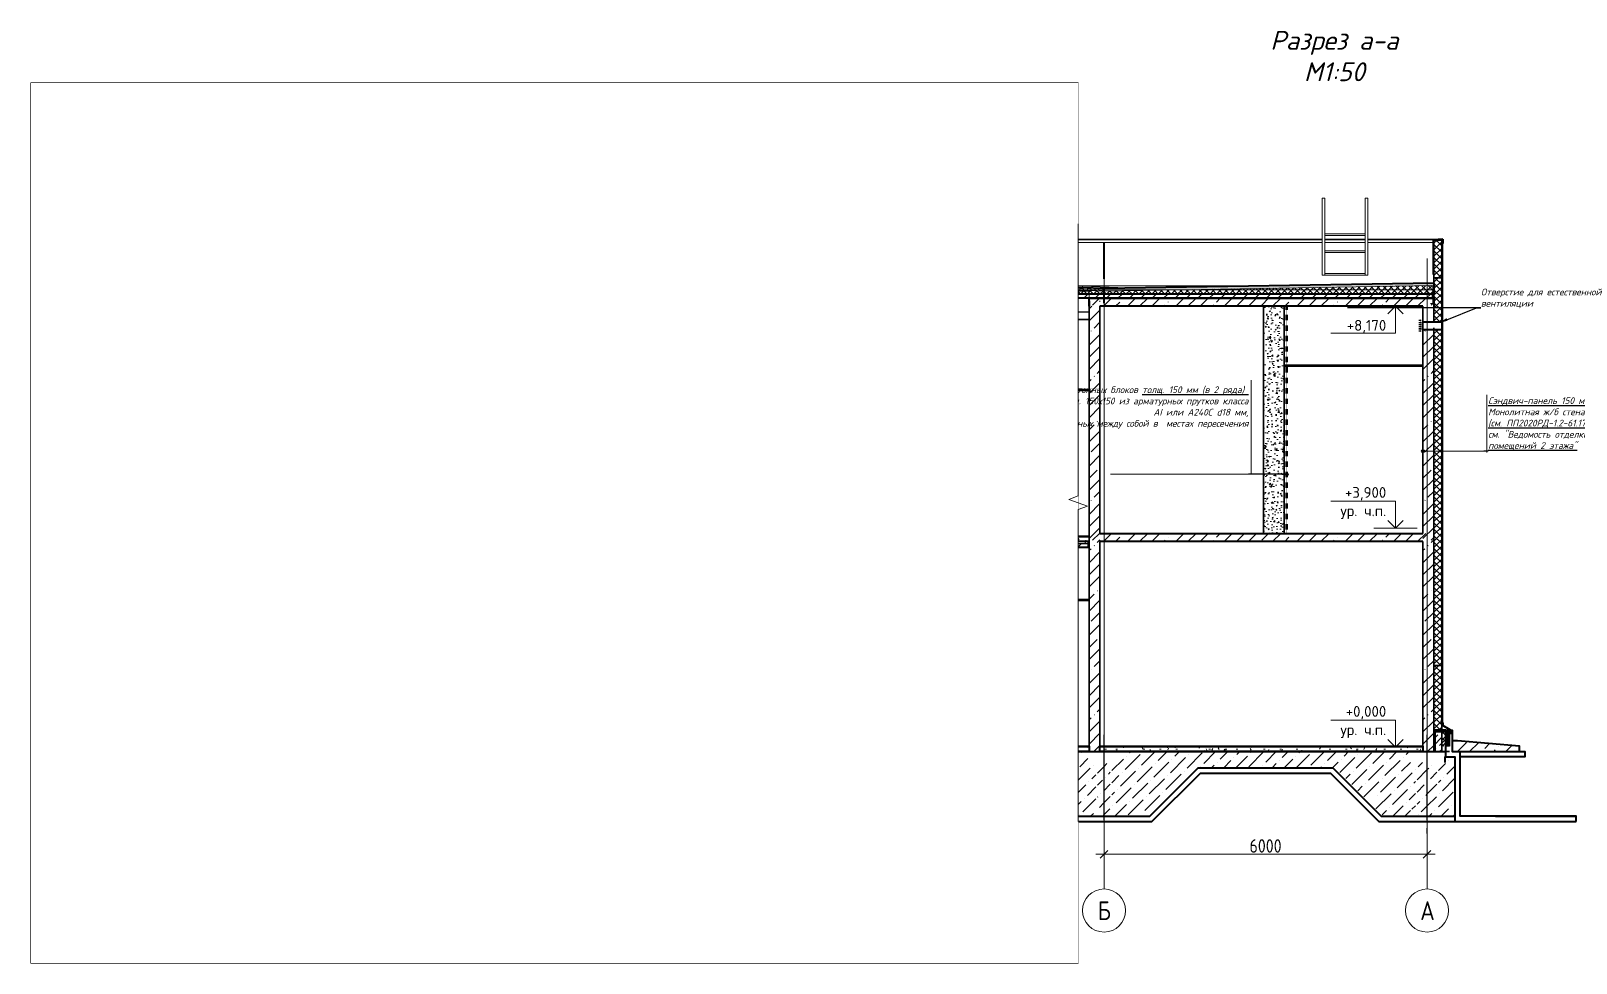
# Model space of a CAD drawing. Header units: millimetres. Extents: x -583753 to 268996, y -33236 to 11427.
# Drawn here: x -18949 to 9754, y -33236 to -15922 of the extents above; entities that cross this region are included whole.
import ezdxf
from ezdxf import colors
from ezdxf.entities.mleader import LeaderData, LeaderLine
from ezdxf.math import Vec2, Vec3

# ---------------------------------------------------------------- set-up
doc = ezdxf.new("R2010")
doc.units = ezdxf.units.MM
doc.set_wipeout_variables(frame=1)
for name, pattern in [('_ШПТ__20_т__2_5__Линия сетки', [25, 20, -2.5, 0, -2.5]), ('_ШТР__2__1_', [3, 2, -1]), ('_ШТР__3__1_5__Сверху', [4.5, 3, -1.5]), ('_ШТР__3__3__Скрыто', [6, 3, -3])]:
    doc.linetypes.add(name, pattern=pattern)
doc.layers.get('Defpoints').update_dxf_attribs({"color": 130})
for name, color, linetype, lineweight in [('_Сверху_', 7, '_ШТР__3__1_5__Сверху', 9), ('Высотные отметки', 7, 'Continuous', 9), ('Обобщенные модели', 7, 'Continuous', 18), ('Общие ребра', 7, 'Continuous', 18), ('Оси', 7, 'Continuous', 9), ('Перекрытия', 7, 'Continuous', 18), ('Размеры', 7, 'Continuous', 9), ('Стены', 7, 'Continuous', 18), ('Стены разрез', 7, 'Continuous', 30), ('Стены штриховка', 7, 'Continuous', 30), ('Типовые аннотации', 7, 'Continuous', 18), ('Тонкие линии', 7, 'Continuous', 20)]:
    doc.layers.add(name, color=color, linetype=linetype, lineweight=lineweight)
for name, color, linetype in [('PDF __PP__F_Plate', 7, 'Continuous'), ('PDF __PP_Axis', 7, 'Continuous'), ('PDF __PP_DIM Linear', 7, 'Continuous')]:
    doc.layers.add(name, color=color, linetype=linetype)
for name, color, linetype, lineweight, true_color in [('Внутренние кромки', 7, 'Continuous', 9, 0x004000), ('Двери', 7, 'Continuous', 9, 0x804000), ('Каркас несущий', 7, 'Continuous', 18, 0x800040), ('Каркас_Импост', 7, 'Continuous', 9, 0x804000), ('Крыши', 7, 'Continuous', 9, 0x004000), ('Лестницы', 7, 'Continuous', 9, 0x506c76), ('Линии', 7, 'Continuous', 9, 0x00a600), ('Монтажный зазор', 7, 'Continuous', 9, 0x804000), ('Несущие колонны', 7, 'Continuous', 18, 0x800040), ('Оборудование', 7, 'Continuous', 18, 0x9f9fd0), ('Ограждение', 7, 'Continuous', 9, 0x408080), ('Окна', 7, 'Continuous', 9, 0x0080c0), ('Открывание', 7, 'Continuous', 9, 0x373737), ('Панель', 7, 'Continuous', 9, 0x804000), ('Потолки', 7, 'Continuous', 9, 0x808000), ('Скрытые грани', 7, 'Continuous', 18, 0x800040), ('Фундамент несущей конструкции', 7, 'Continuous', 18, 0x400080)]:
    doc.layers.add(name, color=color, linetype=linetype, lineweight=lineweight, true_color=true_color)
doc.styles.add('GOST Common', font='', dxfattribs={"width": 0.9, "height": 350})
doc.styles.add('GOST Common_1', font='', dxfattribs={"width": 0.8, "height": 350})
doc.styles.add('GOST Common_2', font='', dxfattribs={"width": 0.9, "height": 250})
doc.styles.add('ISOCPEUR', font='isocpeur.ttf', dxfattribs={"width": 0.8, "height": 2.5})
doc.styles.add('PDF ISOCPEUR', font='isocpeur.ttf')
doc.styles.add('PDF ISOCPEUR Italic', font='isocpeui.ttf')
doc.styles.get('GOST Common').set_extended_font_data('GOST Common')
doc.styles.get('GOST Common_1').set_extended_font_data('GOST Common')
doc.styles.get('GOST Common_2').set_extended_font_data('GOST Common')
doc.dimstyles.new('Основной_2_5_мм', dxfattribs={"dimscale": 304.8, "dimtxt": 251.428749, "dimasz": 0.463911, "dimexe": 0.492126, "dimexo": 0.492126, "dimgap": 0.098425, "dimtad": 1, "dimdec": 3, "dimrnd": 0.001, "dimdsep": 46, "dimtxsty": 'GOST Common_2', "dimblk1": 'OBLIQUE', "dimblk2": 'OBLIQUE', "dimsah": 1, "dimcen": 0.09, "dimdle": 0.492126, "dimazin": 2, "dimtfac": 1, "dimtdec": 4, "dimtix": 1, "dimtmove": 0, "dimatfit": 3, "dimfxl": 1, "dimtvp": 1, "dimtolj": 1, "dimtzin": 0, "dimlwd": 20, "dimlwe": 20, "dimarcsym": 2})
pattern_1 = [(50, (4757.4, -25707.85), (218.6212, -19.1268), [22.86, -251.46]), (355, (4757.4, -25707.85), (-42.292, 229.2684), [18.288, -201.168]), (100.451, (4775.62, -25709.44), (176.331, 210.1396), [19.428, -213.708]), (46.184, (4757.4, -25646.9), (325.295, -50.452), [34.29, -377.19]), (96.636, (4784.5, -25651.1), (284.883, 296.913), [29.142, -320.562]), (351.184, (4757.4, -25646.9), (284.886, 296.911), [27.432, -301.752]), (21, (4787.88, -25662.13), (181.9375, -122.7183), [22.86, -251.46]), (326, (4787.88, -25662.13), (74.162, 221.026), [18.288, -201.168]), (71.451, (4803.05, -25672.36), (256.1003, 98.3053), [19.428, -213.708]), (37.5, (4757.404, -25707.85), (3.7064, 101.4659), [3.353, -195.377, 3.353, -200.863, -201.93]), (37.5, (4757.404, -25707.85), (3.7064, 101.4659), [-402.946, 3.353, -198.577]), (7.5, (4757.4, -25707.85), (80.1836, 120.2165), [3.353, -113.081, 3.353, -190.805, -76.962]), (7.5, (4757.4, -25707.85), (80.1836, 120.2165), [-310.591, 3.353, -73.609]), (327.5, (4689.43, -25707.85), (162.70865, -6.875), [3.353, -72.847, 3.353, -234.391, -315.468]), (327.5, (4689.43, -25707.85), (162.70865, -6.875), [-313.944, 3.353, -312.115]), (317.5, (4658.95, -25707.85), (177.7547, 30.5118), [3.353, -95.707, 3.353, -154.534, -224.028]), (317.5, (4658.95, -25707.85), (177.7547, 30.5118), [-256.946, 3.353, -220.675])]
pattern_2 = [(45, (4757.4, -25707.85), (-141.4214, 141.4214), [])]
pattern_3 = [(0, (4757.4, -25707.85), (406.4, 101.6), [33.528, -271.272, 33.528, -271.272, -1625.6]), (0, (4757.4, -25707.85), (406.4, 101.6), [-609.6, 33.528, -576.072, 33.528, -271.272, -711.2]), (0, (4757.4, -25707.85), (406.4, 101.6), [-1524, 33.528, -169.672, 33.528, -474.472]), (120, (4909.8, -25657.05), (-291.1882, 301.1527), [33.528, -271.272, 33.528, -271.272, -1625.6]), (120, (4909.8, -25657.05), (-291.1882, 301.1527), [-609.6, 33.528, -576.072, 33.528, -271.272, -711.2]), (120, (4909.8, -25657.05), (-291.1882, 301.1527), [-1524, 33.528, -169.672, 33.528, -474.472]), (240, (4960.6, -25453.85), (-115.2118, -402.7527), [33.528, -271.272, 33.528, -271.272, -1625.6]), (240, (4960.6, -25453.85), (-115.2118, -402.7527), [-609.6, 33.528, -576.072, 33.528, -271.272, -711.2]), (240, (4960.6, -25453.85), (-115.2118, -402.7527), [-1524, 33.528, -169.672, 33.528, -474.472])]
pattern_4 = [(216.87, (4924, -25291.35), (1249.4985, 833.0022), [208.25, -1874.25]), (206.565, (5173.9, -25416.3), (-416.4998, -416.5), [465.661, -465.661]), (198.435, (5173.9, -25624.55), (-832.9995, -416.5009), [263.418, -1053.671])]
pattern_5 = [(45, (4757.4, -25707.85), (-106.066, 106.066), [])]
pattern_6 = [(236.31, (6249.2, 4744.6), (-1777.996, -3556.002), [641.07, -5769.6]), (236.31, (6284.76, 4637.9), (-1777.996, -3556.002), [384.64, -6026.03]), (236.31, (6071.4, 4637.9), (-1777.996, -3556.002), [384.64, -6026.03])]
pattern_7 = [(45, (4757.4, -25707.85), (-60.1041, 60.1041), []), (135, (4757.4, -25707.85), (-60.1041, -60.1041), [])]
pattern_8 = [(45, (4757.4, -25707.85), (-235.732, 235.732), []), (45, (4914.56, -25707.85), (-235.732, 235.732), [])]
pattern_9 = [(45, (4757.4, -25707.85), (-224.506, 224.506), []), (45, (4981.9, -25707.85), (-224.506, 224.506), [396.875, -79.375, 3.353, -76.022])]
pattern_10 = [(45, (4757.4, -25859.75), (-70.7107, 70.7107), []), (135, (4757.4, -25859.75), (-70.7107, -70.7107), [])]
pattern_11 = [(0, (4757.404, -25859.75), (71.438, 41.244), [47.625, -95.25]), (120, (4757.404, -25859.75), (-71.43685, 41.24426), [47.625, -95.25]), (60, (4757.404, -25859.75), (0.00065, 82.48912), [0, -95.25, 47.625, 0])]
pattern_12 = [(45, (4757.4, -25859.75), (-60.1041, 60.1041), []), (135, (4757.4, -25859.75), (-60.1041, -60.1041), [])]
pattern_13 = [(0, (4803.1, -25265.9), (0, 508), [3.353, -504.647]), (0, (4864.1, -25347.17), (0, 508), [3.353, -504.647]), (0, (4838.7, -25469.1), (0, 508), [3.353, -504.647]), (0, (5016.5, -25585.93), (0, 508), [3.353, -504.647]), (0, (5001.24, -25403.05), (0, 508), [3.353, -504.647]), (0, (5138.4, -25281.13), (0, 508), [3.353, -504.647]), (0, (4960.6, -25245.57), (0, 508), [3.353, -504.647]), (0, (5173.96, -25453.85), (0, 508), [3.353, -504.647]), (0, (5148.56, -25616.4), (0, 508), [3.353, -504.647]), (0, (4772.64, -25692.6), (0, 508), [3.353, -504.647]), (0, (4864.1, -25591), (0, 508), [3.353, -504.647]), (0, (4935.2, -25687.53), (0, 508), [3.353, -504.647]), (0, (5245.1, -25362.4), (0, 508), [3.353, -504.647]), (0, (5082.5, -25489.4), (0, 508), [3.353, -504.647]), (0, (5041.9, -25321.77), (0, 508), [3.353, -504.647]), (0, (5128.24, -25367.5), (0, 508), [3.353, -504.647]), (0, (4945.36, -25504.65), (0, 508), [3.353, -504.647]), (0, (5087.6, -25230.33), (0, 508), [3.353, -504.647]), (0, (5245.1, -25530.05), (0, 508), [3.353, -504.647]), (0, (5229.84, -25682.45), (0, 508), [3.353, -504.647]), (75.964, (4848.84, -25418.29), (-507.9934, -1524.0019), [20.945, -2073.592]), (329.036, (4935.2, -25311.61), (-1523.9959, 1016.0063), [29.621, -2932.502]), (338.199, (5082.52, -25428.45), (1524.0036, -507.98935), [27.357, -2708.307]), (149.036, (5087.6, -25672.29), (1523.9959, -1016.0063), [29.621, -2932.502]), (53.13, (4930.12, -25606.25), (1016.0027, 1523.9982), [25.4, -2514.6]), (315, (5199.36, -25240.5), (508, 0), [28.737, -689.684]), (101.31, (5163.8, -25555.45), (-508.0024, 2031.9995), [25.903, -2564.399]), (323.13, (4787.88, -25535.13), (1523.9982, -1016.0027), [25.4, -2514.6]), (315, (4848.84, -25215.1), (508, 0), [21.552, -696.868])]
pattern_14 = [(45, (4757.4, -25707.85), (-381.66, 381.66), []), (45, (4892.34, -25707.85), (0, 763.322), []), (45, (4622.47, -25707.85), (0, 763.322), [])]
pattern_15 = [(45, (5182.4, 3500), (-106.066, 106.066), [])]

msp = doc.modelspace()

# ---------------------------------------------------------------- texts
at = {"layer": 'Defpoints', "insert": (1601, -16389.3333), "char_height": 350, "width": 7323.069987, "attachment_point": 4, "style": 'PDF ISOCPEUR Italic'}
msp.add_mtext('\\pxqc;Разрез а-а\\PМ1:50', dxfattribs=at)
at = {"layer": 'Высотные отметки', "line_spacing_factor": 1.022761}
for s, insert, char_height, width, attachment_point, style in [('+9,400', (-7084.7051, -19081.1439), 250, 1055.976244, 3, 'GOST Common_1'), ('+8,750', (-7196.0191, -20627.2943), 250, 1028.822569, 3, 'GOST Common_1'), ('+8,170', (6227.6761, -21537.851), 200, 1028.822569, 9, 'PDF ISOCPEUR'), ('+6,600', (-7096.0191, -21881.1439), 250, 1028.822569, 3, 'GOST Common_1'), ('+6,900', (-3133.7513, -22477.2943), 250, 1028.822569, 3, 'GOST Common_1'), ('+6,600', (-1690.1737, -22777.2943), 250, 1028.822569, 3, 'GOST Common_1'), ('+4,800', (-7084.7051, -23681.1439), 250, 1055.976244, 3, 'GOST Common_1'), ('+3,900\\Pур. ч.п.', (6227.6761, -24990), 200, 1028.822569, 9, 'PDF ISOCPEUR'), ('+3,900', (250.9261, -24581.1439), 250, 1028.822569, 3, 'GOST Common_1'), ('+2,400', (-7084.7051, -26081.1439), 250, 1055.976244, 3, 'GOST Common_1'), ('+2,700', (-2224.6768, -26677.2943), 250, 1028.822569, 3, 'GOST Common_1'), ('+2,100', (-7217.3901, -27277.2943), 250, 977.532294, 3, 'GOST Common_1'), ('0,000', (-2178.5943, -28481.1439), 250, 841.76392, 3, 'GOST Common_1'), ('+0,000\\Pур. ч.п.', (6227.6761, -29057), 200, 1028.822569, 9, 'PDF ISOCPEUR')]:
    msp.add_mtext(s, dxfattribs=dict(at, insert=insert, char_height=char_height, width=width, attachment_point=attachment_point, style=style))
at = {"layer": 'Высотные отметки', "char_height": 250, "attachment_point": 3, "style": 'GOST Common_2'}
for s, insert, width in [('\\fGOST Common|b0|i0|c204|p34|;\\W.8;.', (-589.5923, -24942.9302), 70.5485), ('\\fGOST Common|b0|i0|c204|p34|;\\W.8;п', (-446.7173, -24942.9302), 173.1645), ('\\fGOST Common|b0|i0|c204|p34|;\\W.8;.', (-388.5089, -24942.9302), 70.5485), ('\\fGOST Common|b0|i0|c204|p34|;\\W.8;ч', (-245.6339, -24942.9302), 173.1645), ('\\fGOST Common|b0|i0|c204|p34|;\\W.8;.', (-187.4256, -24942.9302), 70.5485), ('ур', (98.3244, -24942.9302), 346.329), ('\\fGOST Common|b0|i0|c204|p34|;\\W.8;п', (-2798.2966, -28842.9302), 173.1645), ('\\fGOST Common|b0|i0|c204|p34|;\\W.8;ч', (-2597.2132, -28842.9302), 173.1645), ('ур', (-2253.2549, -28842.9302), 346.329), ('\\fGOST Common|b0|i0|c204|p34|;\\W.8;.', (-2941.1716, -28842.9302), 70.5485), ('\\fGOST Common|b0|i0|c204|p34|;\\W.8;.', (-2740.0882, -28842.9302), 70.5485), ('\\fGOST Common|b0|i0|c204|p34|;\\W.8;.', (-2539.0049, -28842.9302), 70.5485)]:
    msp.add_mtext(s, dxfattribs=dict(at, insert=insert, width=width))
at = {"layer": 'Оси', "char_height": 350, "attachment_point": 3, "style": 'GOST Common'}
for s, insert, width in [('\\fGOST Common|b0|i0|c204|p34|;\\W.9;В', (-4886.3693, -32087.4666), 310.253062), ('\\fGOST Common|b0|i0|c204|p34|;\\W.9;Б', (1113.6307, -32087.4666), 310.253062), ('\\fGOST Common|b0|i0|c204|p34|;\\W.9;А', (7128.4807, -32087.4666), 346.329)]:
    msp.add_mtext(s, dxfattribs=dict(at, insert=insert, width=width))
at = {"layer": 'Типовые аннотации', "char_height": 250, "attachment_point": 3, "style": 'ISOCPEUR'}
for s, insert, width in [('помещений', (-13831.0321, -24223.6846), 2060.336875), ('общественных', (-11865.5261, -24223.6846), 2733.754375), ('для', (-11177.6094, -24223.6846), 649.366875), ('Керамогранит', (-9239.6037, -24223.6846), 2749.788125), ('мм', (-17320.6581, -24713.6846), 481.0125), ('-10 ', (-16685.6581, -24713.6846), 769.62), ('поверхностью', (-11342.7289, -24713.1638), 2661.6025), ('нескользящей', (-9543.8745, -24713.1638), 2637.551875), ('\\fISOCPEUR|b0|i0|c204|p34|;с', (-9239.6037, -24713.1638), 184.388125), ('мм', (-17320.9811, -25313.6846), 481.0125), ('-5 ', (-16811.6581, -25313.6846), 617.299375), ('керамогранита', (-14234.3432, -25313.6846), 2966.24375), ('\\fISOCPEUR|b0|i0|c204|p34|;и', (-13903.614, -25313.6846), 216.455625), ('плитки', (-12633.614, -25313.6846), 1354.851875), ('керамической', (-10813.8745, -25313.6846), 2613.50125), ('для', (-10125.9578, -25313.6846), 649.366875), ('Клей', (-9239.6037, -25313.6846), 889.873125), ('150,', (-16150.6156, -25923.6846), 689.45125), ('\\fISOCPEUR|b0|i0|c204|p34|;М', (-15925.7197, -25923.6846), 272.57375), ('раствора', (-14285.3031, -25923.6846), 1803.796875), ('песчаного', (-12532.4385, -25923.6846), 1940.08375), ('\\fISOCPEUR|b0|i0|c204|p34|;-', (-12353.8447, -25923.6846), 216.455625), ('цементно', (-11071.8432, -25923.6846), 1835.864375), ('из', (-10575.7495, -25923.6846), 416.8775), ('Стяжка', (-9239.6037, -25923.6846), 1435.020625), ('мм', (-17320.5748, -26413.6846), 481.0125), ('-85 ', (-16632.6581, -26413.6846), 833.755), ('мм', (-13671.3078, -26413.1638), 481.0125), ('100 ', (-13036.3078, -26413.1638), 769.62), ('\\fISOCPEUR|b0|i0|c204|p34|;х', (-12857.7141, -26413.1638), 216.455625), (' 100', (-12222.7141, -26413.1638), 769.62), ('сеткой', (-11131.3078, -26413.1638), 1322.784375), ('армированная', (-9239.6037, -26413.1638), 2693.67), ('КР', (-14491.5828, -27013.6846), 481.0125), ('. ', (-14266.687, -27013.6846), 272.57375), ('см', (-13916.1141, -27013.6846), 424.894375), (', ', (-13677.9891, -27013.6846), 288.6075), ('перекрытие', (-11825.9057, -27013.6846), 2244.725), ('\\fISOCPEUR|b0|i0|c204|p34|;б', (-11495.1766, -27013.6846), 216.455625), ('\\fISOCPEUR|b0|i0|c204|p34|;/', (-11316.5828, -27013.6846), 216.455625), ('\\fISOCPEUR|b0|i0|c204|p34|;ж', (-11091.687, -27013.6846), 272.57375), ('Монолитое', (-9239.6037, -27013.6846), 2060.336875), ('-20 ', (-14764.0438, -28660.5561), 833.755), ('Керамогранит', (-9141.4069, -28660.5561), 2749.788125), ('мм', (-15451.9604, -28660.5561), 481.0125), ('подсистеме', (-12091.511, -28660.5561), 2180.59), ('на', (-11562.3444, -28660.5561), 456.961875), ('-20 ', (-14764.0438, -29260.5561), 833.755), ('Воздушный', (-9141.4069, -29260.5561), 2036.28625), ('мм', (-15451.9604, -29260.5561), 481.0125), ('зазор', (-10973.6465, -29260.5561), 1074.26125), ('мембрана', (-12878.6465, -29860.5561), 1827.8475), ('ветрозащитная', (-10212.9694, -29860.5561), 3046.4125), ('\\fISOCPEUR|b0|i0|c204|p34|;-', (-10034.3756, -29860.5561), 216.455625), ('Гидро', (-9141.4069, -29860.5561), 1082.278125), ('мм', (-15451.6375, -30460.5561), 481.0125), ('-100 ', (-14638.0438, -30460.5561), 986.075625), ('плита', (-11945.9902, -30460.5561), 1162.446875), ('Минераловатная', (-9141.4069, -30460.5561), 3214.766875), ('мм', (-15452.3667, -31060.5561), 481.0125), ('-2 ', (-14943.0438, -31060.5561), 617.299375), ('обмазочная', (-11621.8756, -31060.5561), 2220.674375), ('Гидроизоляция', (-9141.4069, -31060.5561), 2821.94), ('КР', (-13672.3965, -31660.5561), 481.0125), ('см', (-13096.9277, -31660.5561), 424.894375), ('стена', (-11926.1465, -31660.5561), 1130.379375), ('\\fISOCPEUR|b0|i0|c204|p34|;б', (-11595.4173, -31660.5561), 216.455625), ('\\fISOCPEUR|b0|i0|c204|p34|;/', (-11416.8235, -31660.5561), 216.455625), ('\\fISOCPEUR|b0|i0|c204|p34|;ж', (-11191.9277, -31660.5561), 272.57375), ('Монолитная', (-9141.4069, -31660.5561), 2300.843125), ('. ', (-13447.5006, -31660.5561), 272.57375), (', ', (-12858.8027, -31660.5561), 288.6075)]:
    msp.add_mtext(s, dxfattribs=dict(at, insert=insert, width=width))

# ---------------------------------------------------------------- blocks, each defined once
blk = doc.blocks.new('240_КолоннаНесущая_Двутавр_СТО АСЧМ 20-93 - 25К1-1233497-_О__Р__2-2_')
at = {"layer": 'Несущие колонны', "color": 7}
for p, q in [((12005, 7920), (12111, 7920)), ((12111, 7920), (12123, 7920)), ((12111, 6720), (12111, 7920)), ((12123, 6720), (12123, 7920)), ((12111, 6605), (12111, 6715)), ((12111, 4685), (12111, 4795)), ((12111, 3650), (12111, 4680)), ((12123, 3650), (12123, 4680)), ((12111, -100), (12111, 0)), ((12123, -100), (12123, 0))]:
    blk.add_line(p, q, dxfattribs=at)
blk = doc.blocks.new('101_Дверь_Однопольная_Деревянная_ГОСТ 475-2016 - ДВС_1Рл_2080х760_Г_Пр-1361023-_О__Р__2-2_')
at = {"layer": 'Двери', "color": 7}
for p, q in [((10900, 2100), (10970, 2100)), ((10900, 0), (10900, 2100)), ((10970, 2100), (10970, 0)), ((10970, 0), (10900, 0))]:
    blk.add_line(p, q, dxfattribs=at)
blk = doc.blocks.new('102_Окно_1Створка_Ф_ГОСТ23166-99 - 1160х1750_1170_h-1445330-_О__Р__2-2_')
at = {"layer": 'Каркас_Импост', "color": 7, "lineweight": 18}
for p, q in [((12205, 6600), (12205, 4800)), ((12205, 6600), (12205, 6565)), ((12205, 6575), (12205, 5995)), ((12275, 6600), (12275, 4800)), ((12275, 6600), (12275, 6565)), ((12275, 6575), (12275, 5995)), ((12205, 5995), (12205, 4825)), ((12275, 5995), (12275, 4825)), ((12205, 4835), (12205, 4800)), ((12275, 4835), (12275, 4800))]:
    blk.add_line(p, q, dxfattribs=at)
blk = doc.blocks.new('102_Окно_1Створка_ГОСТ23166-99 - 1160х1150h-949099-_О__Р__2-2_')
at = {"layer": 'Открывание'}
h = blk.add_hatch(dxfattribs=at)
h.set_pattern_fill('FP_33', style=0, pattern_type=2)
h.set_pattern_definition(pattern_6)
h.paths.add_polyline_path([(7219, 5245), (7655, 5245), (7655, 6155), (6735, 6155), (6735, 5245)], flags=0)
at = {"layer": 'Каркас_Импост', "color": 7}
for p, q in [((7775, 6275), (6615, 6275)), ((6615, 6275), (6615, 5125)), ((7735, 6235), (6655, 6235)), ((6655, 6235), (6655, 5165)), ((6735, 5245), (6735, 6155)), ((6735, 6155), (7655, 6155)), ((7655, 6155), (7655, 5245)), ((7735, 5165), (7735, 6235)), ((7775, 5125), (7775, 6275)), ((7655, 5245), (6735, 5245)), ((6615, 5125), (7775, 5125)), ((6655, 5165), (7735, 5165))]:
    blk.add_line(p, q, dxfattribs=at)
at = {"layer": 'Открывание', "color": 7, "linetype": '_ШТР__2__1_'}
for p in [(6735, 6155), (6735, 5245)]:
    blk.add_line(p, (7655, 5700), dxfattribs=at)
blk = doc.blocks.new('101_Дверь_Двупольная_Стальная_Противопожарная_ГОСТ Р 57327-2016 - ДПСО_02_2080-1260_800__Пр_EIW 30_П-1356970-_О__Р__2-2_')
at = {"layer": 'Каркас_Импост', "color": 7}
for p, q in [((7825, 2080), (6565, 2080)), ((6565, 2080), (6565, 0)), ((6595, 2050), (7795, 2050)), ((6595, 0), (6595, 2050)), ((7795, 2050), (7795, 0)), ((7825, 2080), (7825, 0))]:
    blk.add_line(p, q, dxfattribs=at)
at = {"layer": 'Монтажный зазор', "color": 7}
for p, q in [((7850, 2100), (6540, 2100)), ((6540, 2100), (6540, 0)), ((6565, 0), (6565, 2080)), ((6565, 2080), (7825, 2080)), ((7825, 2080), (7825, 0)), ((7850, 0), (7850, 2100))]:
    blk.add_line(p, q, dxfattribs=at)
at = {"layer": 'Открывание', "color": 7}
for p, q in [((6995, 1025), (6595, 2050)), ((6995, 1025), (7795, 2050)), ((6595, 0), (6995, 1025)), ((7795, 0), (6995, 1025))]:
    blk.add_line(p, q, dxfattribs=at)
at = {"layer": 'Панель', "color": 7}
for p, q in [((6995, 2050), (6595, 2050)), ((6595, 2050), (6595, 0)), ((7795, 2050), (6995, 2050)), ((6995, 2050), (6995, 0)), ((6995, 0), (6995, 2050)), ((7795, 0), (7795, 2050)), ((6695, 200), (6695, 1950)), ((6695, 1950), (6895, 1950)), ((6895, 1950), (6895, 200)), ((7095, 200), (7095, 1950)), ((7095, 1950), (7695, 1950)), ((7695, 1950), (7695, 200)), ((6895, 200), (6695, 200)), ((7695, 200), (7095, 200))]:
    blk.add_line(p, q, dxfattribs=at)
blk = doc.blocks.new('101_Дверь_Двупольная_Деревянная_ГОСТ 475-2016 - ДВ_2Рл_2080х1260_800__О_ПрБ-1372749-_О__Р__2-2_')
at = {"layer": 'Двери', "color": 7}
for p, q in [((8115, 6000), (8185, 6000)), ((8115, 3900), (8115, 6000)), ((8185, 6000), (8185, 3900)), ((8185, 3900), (8115, 3900))]:
    blk.add_line(p, q, dxfattribs=at)
blk = doc.blocks.new('243_КолоннаНесущая_Труба_ГОСТ 30245-2003 - 120x120x5-1251907-_О__Р__2-2_')
at = {"layer": 'Несущие колонны', "color": 7}
for p, q in [((12005, 6600), (12005, 4800)), ((12125, 4800), (12125, 6600))]:
    blk.add_line(p, q, dxfattribs=at)
at = {"layer": 'Скрытые грани', "color": 7}
for p, q in [((12010, 6600), (12010, 4800)), ((12120, 6600), (12120, 4800))]:
    blk.add_line(p, q, dxfattribs=at)
blk = doc.blocks.new('253_Балка_Труба_ГОСТ 30245-2003 - 120x120x5-1258535-_О__Р__2-2_')
at = {"layer": 'Каркас несущий', "color": 7, "lineweight": 40}
for p, q in [((12125, 6720), (12005, 6720)), ((12005, 6720), (12005, 6600)), ((12010, 6715), (12120, 6715)), ((12010, 6605), (12010, 6715)), ((12120, 6605), (12010, 6605)), ((12120, 6715), (12120, 6605)), ((12125, 6600), (12125, 6720)), ((12005, 6600), (12125, 6600))]:
    blk.add_line(p, q, dxfattribs=at)
blk = doc.blocks.new('253_Балка_Труба_ГОСТ 30245-2003 - 120x120x5-1258377-_О__Р__2-2_')
at = {"layer": 'Каркас несущий', "color": 7, "lineweight": 40}
for p, q in [((12125, 4800), (12005, 4800)), ((12005, 4800), (12005, 4680)), ((12005, 4680), (12125, 4680)), ((12010, 4795), (12120, 4795)), ((12010, 4685), (12010, 4795)), ((12120, 4685), (12010, 4685)), ((12120, 4795), (12120, 4685)), ((12125, 4680), (12125, 4800))]:
    blk.add_line(p, q, dxfattribs=at)
blk = doc.blocks.new('125_Горизонтальный козырек - Горизонтальный козырек L_1200-1197949-_О__Р__2-2_')
at = {"layer": 'Ограждение'}
h = blk.add_hatch(dxfattribs=at)
h.set_pattern_fill('FP_33', style=0, pattern_type=2)
h.set_pattern_definition(pattern_6)
h.paths.add_polyline_path([(13555, 2540), (13555, 2545), (12275, 2705), (12275, 2700)], flags=0)
at = {"layer": 'Ограждение', "color": 7}
for p, q in [((13555, 2545), (12275, 2705)), ((12275, 2700), (13555, 2540)), ((12325, 2450), (12325, 2643.75)), ((12325, 2643.75), (13425, 2506.25)), ((12275, 2400), (13475, 2400)), ((13425, 2450), (12325, 2450)), ((13425, 2506.25), (13425, 2450)), ((13475, 2400), (13475, 2550)), ((13555, 2540), (13555, 2545))]:
    blk.add_line(p, q, dxfattribs=at)
blk = doc.blocks.new('250_Балка_Двутавр_ГОСТ Р 57837-2017 - 25Б1-1235187-_О__Р__2-2_')
at = {"layer": 'Каркас несущий', "color": 7, "lineweight": 40}
for p, q in [((7562, 8468), (7438, 8468)), ((7438, 8468), (7438, 8460)), ((7438, 8460), (7497.5, 8460)), ((7497.5, 8460), (7497.5, 8228)), ((7502.5, 8228), (7502.5, 8460)), ((7502.5, 8460), (7562, 8460)), ((7562, 8460), (7562, 8468)), ((7497.5, 8228), (7438, 8228)), ((7438, 8228), (7438, 8220)), ((7438, 8220), (7562, 8220)), ((7562, 8228), (7502.5, 8228)), ((7562, 8220), (7562, 8228))]:
    blk.add_line(p, q, dxfattribs=at)
blk = doc.blocks.new('250_Балка_Двутавр_ГОСТ Р 57837-2017 - 25Б1-1235188-_О__Р__2-2_')
at = {"layer": 'Каркас несущий', "color": 7, "lineweight": 40}
for p, q in [((9062, 8468), (8938, 8468)), ((8938, 8468), (8938, 8460)), ((8938, 8460), (8997.5, 8460)), ((8997.5, 8460), (8997.5, 8228)), ((9002.5, 8228), (9002.5, 8460)), ((9002.5, 8460), (9062, 8460)), ((9062, 8460), (9062, 8468)), ((8997.5, 8228), (8938, 8228)), ((8938, 8228), (8938, 8220)), ((8938, 8220), (9062, 8220)), ((9062, 8228), (9002.5, 8228)), ((9062, 8220), (9062, 8228))]:
    blk.add_line(p, q, dxfattribs=at)
blk = doc.blocks.new('250_Балка_Двутавр_ГОСТ Р 57837-2017 - 25Б1-1235189-_О__Р__2-2_')
at = {"layer": 'Каркас несущий', "color": 7, "lineweight": 40}
for p, q in [((10562, 8468), (10438, 8468)), ((10438, 8468), (10438, 8460)), ((10438, 8460), (10497.5, 8460)), ((10497.5, 8460), (10497.5, 8228)), ((10502.5, 8228), (10502.5, 8460)), ((10502.5, 8460), (10562, 8460)), ((10562, 8460), (10562, 8468)), ((10497.5, 8228), (10438, 8228)), ((10438, 8228), (10438, 8220)), ((10438, 8220), (10562, 8220)), ((10562, 8228), (10502.5, 8228)), ((10562, 8220), (10562, 8228))]:
    blk.add_line(p, q, dxfattribs=at)
blk = doc.blocks.new('250_Балка_Двутавр_ГОСТ Р 57837-2017 - 25Б1-1235564-_О__Р__2-2_')
at = {"layer": 'Каркас несущий', "color": 7, "lineweight": 40}
for p, q in [((12062, 8468), (11938, 8468)), ((11938, 8468), (11938, 8460)), ((11938, 8460), (11997.5, 8460)), ((11997.5, 8460), (11997.5, 8228)), ((12002.5, 8228), (12002.5, 8460)), ((12002.5, 8460), (12062, 8460)), ((12062, 8460), (12062, 8468)), ((11997.5, 8228), (11938, 8228)), ((11938, 8228), (11938, 8220)), ((11938, 8220), (12062, 8220)), ((12062, 8228), (12002.5, 8228)), ((12062, 8220), (12062, 8228))]:
    blk.add_line(p, q, dxfattribs=at)
blk = doc.blocks.new('190_ФЭ_Цоколь_Типовой - ФЭ-Ц1_140х80-1285834-_О__Р__2-2_')
at = {"layer": 'Обобщенные модели', "lineweight": 9}
h = blk.add_hatch(dxfattribs=at)
h.set_pattern_fill('FP_32', color=256, style=0, pattern_type=2)
h.set_pattern_definition(pattern_15)
h.paths.add_polyline_path([(-433, 225), (-432, 227), (-432, 304), (-294, 384), (-294, 434), (-277, 451), (-277, 482), (-278, 482), (-278, 452), (-295, 435), (-295, 385), (-433, 305)], flags=0)
h.paths.add_polyline_path([(-276, 482), (-275, 483), (-278, 491)], flags=0)
at = {"layer": 'Обобщенные модели', "lineweight": 40}
for p, q in [((-295, 385), (-433, 305)), ((-433, 305), (-433, 225)), ((-432, 304), (-294, 384)), ((-432, 227), (-432, 304)), ((-278, 452), (-295, 435)), ((-295, 435), (-295, 385)), ((-294, 434), (-277, 451)), ((-294, 384), (-294, 434)), ((-278, 492), (-281, 491)), ((-281, 491), (-278, 482)), ((-277, 482), (-279, 491)), ((-279, 491), (-278, 491)), ((-275, 483), (-278, 492)), ((-278, 491), (-276, 482)), ((-278, 482), (-278, 452)), ((-277, 451), (-277, 482)), ((-276, 482), (-275, 483)), ((-433, 225), (-416, 235)), ((-416, 236), (-432, 227)), ((-416, 235), (-416, 236))]:
    blk.add_line(p, q, dxfattribs=at)
blk = doc.blocks.new('190_ФЭ_Цоколь_Типовой - ФЭ-Ц1_140х80-1287199-_О__Р__2-2_')
at = {"layer": 'Обобщенные модели', "lineweight": 9}
h = blk.add_hatch(dxfattribs=at)
h.set_pattern_fill('FP_32', color=256, style=0, pattern_type=2)
h.set_pattern_definition(pattern_15)
h.paths.add_polyline_path([(12433, 225), (12433, 305), (12295, 385), (12295, 435), (12278, 452), (12278, 482), (12277, 482), (12277, 451), (12294, 434), (12294, 384), (12432, 304), (12432, 227), (12416, 235)], flags=0)
at = {"layer": 'Обобщенные модели', "lineweight": 40}
for p, q in [((12278, 492), (12275, 483)), ((12275, 483), (12276, 482)), ((12276, 482), (12278, 491)), ((12279, 491), (12277, 482)), ((12277, 482), (12277, 451)), ((12277, 451), (12294, 434)), ((12281, 491), (12278, 492)), ((12278, 482), (12281, 491)), ((12278, 491), (12279, 491)), ((12278, 452), (12278, 482)), ((12295, 435), (12278, 452)), ((12294, 434), (12294, 384)), ((12294, 384), (12432, 304)), ((12295, 385), (12295, 435)), ((12433, 305), (12295, 385)), ((12432, 304), (12432, 227)), ((12433, 225), (12433, 305)), ((12432, 227), (12416, 236)), ((12416, 236), (12416, 235)), ((12416, 235), (12433, 225))]:
    blk.add_line(p, q, dxfattribs=at)
blk = doc.blocks.new('190_ФЭ_Цоколь_Типовой - ФЭ-Ц1_140х80-1287549-_О__Р__2-2_')
at = {"layer": 'Обобщенные модели'}
for p, q in [((12278, 434), (12275, 425)), ((12275, 425), (12276, 425)), ((12276, 425), (12278, 433)), ((12279, 433), (12277, 424)), ((12277, 424), (12277, 394)), ((12277, 394), (12294, 377)), ((12278, 424), (12281, 434)), ((12281, 434), (12278, 434)), ((12278, 433), (12279, 433)), ((12278, 424), (12278, 394)), ((12295, 377), (12278, 394)), ((12294, 377), (12294, 326)), ((12294, 326), (12392, 270)), ((12295, 327), (12295, 377)), ((12394, 270), (12295, 327)), ((12432, 248), (12415, 258)), ((12415, 257), (12432, 247)), ((12432, 169), (12416, 178)), ((12416, 178), (12416, 177)), ((12416, 177), (12433, 167)), ((12432, 169), (12432, 226)), ((12433, 225), (12433, 167))]:
    blk.add_line(p, q, dxfattribs=at)
blk = doc.blocks.new('190_ФЭ_Стена_Стык вертикальный - ФЭ-C1_110-1290850-_О__Р__2-2_')
at = {"layer": 'Обобщенные модели'}
for p, q in [((-278, 5100), (-295, 5100)), ((-295, 5100), (-295, 435)), ((-275, 5100), (-278, 5100)), ((-278, 5100), (-278, 492)), ((-278, 490), (-278, 486)), ((-277, 453), (-275, 455))]:
    blk.add_line(p, q, dxfattribs=at)
blk = doc.blocks.new('190_ФЭ_Парапет_Сэндвич - ФЭ-К1_150-1312251-_О__Р__2-2_')
at = {"layer": 'Обобщенные модели'}
for p, q in [((-295, 5820), (-295, 5740)), ((-275, 5818), (-295, 5820)), ((-295, 5740), (-278, 5757)), ((-294, 5743), (-294, 5819)), ((-294, 5819), (-275, 5817)), ((-277, 5760), (-294, 5743)), ((-278, 5757), (-278, 5707)), ((-277, 5708), (-277, 5760)), ((-278, 5707), (-275, 5707)), ((-276, 5708), (-277, 5708)), ((-275, 5717), (-276, 5717)), ((-276, 5717), (-276, 5708))]:
    blk.add_line(p, q, dxfattribs=at)
blk = doc.blocks.new('190_ФЭ_Парапет_Сэндвич - ФЭ-К1_150-1300769-_О__Р__2-2_')
at = {"layer": 'Обобщенные модели'}
for p, q in [((-295, 9420), (1100, 9420)), ((-278, 9340), (-295, 9340)), ((-275, 9360), (-277, 9360)), ((-125, 9355), (-122, 9355)), ((-105, 9317), (-125, 9317)), ((-105, 9307), (-125, 9307)), ((-123, 9365), (-124, 9365)), ((-123, 9356), (-124, 9356)), ((1100, 9405), (-122, 9405)), ((-122, 9355), (1100, 9355)), ((1150, 9420), (1900, 9420)), ((1900, 9405), (1150, 9405)), ((1150, 9355), (1900, 9355)), ((1950, 9420), (12295, 9420)), ((12122, 9405), (1950, 9405)), ((1950, 9355), (12122, 9355)), ((6010, 9317), (5990, 9317)), ((6010, 9307), (5990, 9307)), ((12125, 9317), (12103, 9317)), ((12125, 9307), (12103, 9307)), ((12122, 9355), (12125, 9355)), ((12124, 9365), (12123, 9365)), ((12124, 9356), (12123, 9356)), ((12277, 9360), (12275, 9360)), ((12275, 9307), (12278, 9307)), ((12277, 9308), (12276, 9308)), ((12295, 9340), (12278, 9340))]:
    blk.add_line(p, q, dxfattribs=at)
blk = doc.blocks.new('190_ФЭ_Парапет_Сэндвич - ФЭ-К1_150-1300843-_О__Р__2-2_')
at = {"layer": 'Обобщенные модели', "lineweight": 9}
h = blk.add_hatch(dxfattribs=at)
h.set_pattern_fill('FP_32', color=256, style=0, pattern_type=2)
h.set_pattern_definition(pattern_15)
h.paths.add_polyline_path([(-278, 9307), (-277, 9308), (-277, 9360), (-294, 9343), (-294, 9419), (-123, 9404), (-122, 9405), (-295, 9420), (-295, 9340), (-278, 9357)], flags=0)
h.paths.add_polyline_path([(-125, 9355), (-124, 9356), (-125, 9365)], flags=0)
at = {"layer": 'Обобщенные модели', "lineweight": 40}
for p, q in [((-295, 9420), (-295, 9340)), ((-122, 9405), (-295, 9420)), ((-295, 9340), (-278, 9357)), ((-294, 9343), (-294, 9419)), ((-294, 9419), (-123, 9404)), ((-277, 9360), (-294, 9343)), ((-278, 9357), (-278, 9307)), ((-278, 9307), (-275, 9307)), ((-277, 9308), (-277, 9360)), ((-276, 9308), (-277, 9308)), ((-275, 9317), (-276, 9317)), ((-276, 9317), (-276, 9308)), ((-275, 9307), (-275, 9317)), ((-124, 9365), (-125, 9365)), ((-125, 9365), (-125, 9355)), ((-125, 9355), (-122, 9355)), ((-124, 9356), (-124, 9365)), ((-123, 9356), (-124, 9356)), ((-123, 9404), (-123, 9356)), ((-122, 9355), (-122, 9405))]:
    blk.add_line(p, q, dxfattribs=at)
blk = doc.blocks.new('190_ФЭ_Парапет_Сэндвич - ФЭ-К1_150-V27-_О__Р__2-2_')
at = {"layer": 'Обобщенные модели', "lineweight": 9}
h = blk.add_hatch(dxfattribs=at)
h.set_pattern_fill('FP_32', color=256, style=0, pattern_type=2)
h.set_pattern_definition(pattern_15)
h.paths.add_polyline_path([(12278, 9307), (12278, 9357), (12295, 9340), (12295, 9420), (12122, 9405), (12123, 9404), (12294, 9419), (12294, 9343), (12277, 9360), (12277, 9308)], flags=0)
h.paths.add_polyline_path([(12275, 9307), (12276, 9308), (12275, 9317)], flags=0)
at = {"layer": 'Обобщенные модели', "lineweight": 40}
for p, q in [((12295, 9420), (12122, 9405)), ((12122, 9405), (12122, 9355)), ((12122, 9355), (12125, 9355)), ((12123, 9404), (12294, 9419)), ((12123, 9356), (12123, 9404)), ((12124, 9356), (12123, 9356)), ((12125, 9365), (12124, 9365)), ((12124, 9365), (12124, 9356)), ((12125, 9355), (12125, 9365)), ((12276, 9317), (12275, 9317)), ((12275, 9317), (12275, 9307)), ((12275, 9307), (12278, 9307)), ((12276, 9308), (12276, 9317)), ((12277, 9308), (12276, 9308)), ((12294, 9343), (12277, 9360)), ((12277, 9360), (12277, 9308)), ((12278, 9307), (12278, 9357)), ((12278, 9357), (12295, 9340)), ((12294, 9419), (12294, 9343)), ((12295, 9340), (12295, 9420))]:
    blk.add_line(p, q, dxfattribs=at)
blk = doc.blocks.new('190_ФЭ_Стена_Стык угловой внешний фигурный - ФЭ-У1_350х230-1313209-_О__Р__2-2_')
at = {"layer": 'Обобщенные модели'}
for p, q in [((-295, 8700), (-278, 8700)), ((-295, 8700), (-295, 5821)), ((-278, 8700), (-275, 8700)), ((-278, 8700), (-278, 5821)), ((-278, 5821), (-295, 5821)), ((-275, 5821), (-278, 5821))]:
    blk.add_line(p, q, dxfattribs=at)
blk = doc.blocks.new('190_ФЭ_Стена_Стык угловой внешний фигурный - ФЭ-У1_350х230-1312920-_О__Р__2-2_')
at = {"layer": 'Обобщенные модели'}
for p, q in [((-295, 9340), (-278, 9340)), ((-295, 9340), (-295, 8700)), ((-278, 9307), (-278, 8700)), ((-277, 9340), (-275, 9340)), ((-278, 8700), (-295, 8700)), ((-275, 8700), (-278, 8700))]:
    blk.add_line(p, q, dxfattribs=at)
blk = doc.blocks.new('190_ФЭ_Стена_Стык вертикальный - ФЭ-C1_110-1306445-_О__Р__2-2_')
at = {"layer": 'Обобщенные модели'}
for p, q in [((-278, 5740), (-295, 5740)), ((-295, 5740), (-295, 5100)), ((-275, 5740), (-278, 5740)), ((-278, 5740), (-278, 5100)), ((-295, 5100), (-278, 5100)), ((-278, 5100), (-275, 5100))]:
    blk.add_line(p, q, dxfattribs=at)
blk = doc.blocks.new('Труба квадратная - Ступень-1331110-_О__Р__2-2_')
at = {"layer": 'Оборудование', "color": 7}
for p, q in [((1900, 9515), (1150, 9515)), ((1150, 9485), (1900, 9485))]:
    blk.add_line(p, q, dxfattribs=at)
blk = doc.blocks.new('Поручень - Поручень-1337034-_О__Р__2-2_')
at = {"layer": 'Оборудование', "color": 7}
for p, q in [((1100, 10100), (1100, 10178)), ((1150, 10178), (1100, 10178)), ((1100, 10100), (1100, 8750)), ((1150, 10178), (1150, 10100)), ((1150, 8750), (1150, 10100)), ((1150, 8750), (1100, 8750))]:
    blk.add_line(p, q, dxfattribs=at)
blk = doc.blocks.new('Ось сетки - Круг_Ø8 мм-6577-_О__Р__2-2_')
at = {"layer": 'Оси', "lineweight": 20}
for start, end in [(360, 180), (180, 360)]:
    blk.add_arc((0, -2256), 400, start, end, dxfattribs=at)
blk = doc.blocks.new('_Oblique')
at = {"color": 0, "linetype": 'ByBlock', "lineweight": -2}
blk.add_line((-0.5, -0.5), (0.5, 0.5), dxfattribs=at)
blk = doc.blocks.new('*D216')
at = {"layer": 'Defpoints', "color": 0, "lineweight": 5, "transparency": 16777216}
for p in [(985, -31115), (985, -31215), (6985, -31115)]:
    blk.add_point(p, dxfattribs=at)
at = {"layer": 'Размеры', "color": 0, "lineweight": 20, "transparency": 16777216}
for p, q in [((7135, -31215), (835, -31215)), ((985, -31265), (985, -31365)), ((6985, -31265), (6985, -31365))]:
    blk.add_line(p, q, dxfattribs=at)
at = {"layer": 'Размеры', "color": 0, "lineweight": 20, "transparency": 16777216, "xscale": 141.4, "yscale": 141.4, "zscale": 141.4, "rotation": 180}
blk.add_blockref('_Oblique', (985, -31215), dxfattribs=at)
at = {"layer": 'Размеры', "color": 0, "lineweight": 20, "transparency": 16777216, "xscale": 141.4, "yscale": 141.4, "zscale": 141.4}
blk.add_blockref('_Oblique', (6985, -31215), dxfattribs=at)
at = {"layer": 'Размеры', "color": 0, "lineweight": 20, "transparency": 16777216, "insert": (3985, -31060), "char_height": 250, "width": 756.84, "attachment_point": 5, "style": 'GOST Common_2'}
blk.add_mtext('\\A1;6000', dxfattribs=at)
blk = doc.blocks.new('Высотные отметки - Стрелка вверх_ур_ч_п_-5097-_О__Р__2-2_')
at = {"layer": 'Типовые аннотации'}
for p, q in [((9014, 400), (10214, 400)), ((9014, 0), (9014, 400)), ((8614, 0), (9414, 0))]:
    blk.add_line(p, q, dxfattribs=at)
at = {"layer": 'Типовые аннотации', "lineweight": 20}
for q in [(8873, 141), (9156, 141)]:
    blk.add_line((9014, 0), q, dxfattribs=at)
blk = doc.blocks.new('Высотные отметки - Стрелка вниз-5092-_О__Р__2-2_')
at = {"layer": 'Типовые аннотации'}
for p, q in [((9547, 6900), (10347, 6900)), ((9947, 6900), (9947, 6400)), ((9947, 6400), (11147, 6400))]:
    blk.add_line(p, q, dxfattribs=at)
at = {"layer": 'Типовые аннотации', "lineweight": 20}
for q in [(9806, 6759), (10089, 6759)]:
    blk.add_line((9947, 6900), q, dxfattribs=at)
blk = doc.blocks.new('Высотные отметки - Стрелка вверх-5091-_О__Р__2-2_')
at = {"layer": 'Типовые аннотации'}
for p, q in [((14010, 2800), (15210, 2800)), ((14010, 2400), (14010, 2800)), ((13610, 2400), (14410, 2400))]:
    blk.add_line(p, q, dxfattribs=at)
at = {"layer": 'Типовые аннотации', "lineweight": 20}
for q in [(13868, 2541), (14151, 2541)]:
    blk.add_line((14010, 2400), q, dxfattribs=at)
blk = doc.blocks.new('длорп')
at = {"layer": 'PDF __PP__F_Plate', "lineweight": 40}
for points in [[(103939, -11723), (116642, -11723), (116642, -11323), (116441, -11323), (116441, -11723)], [(116642, -11323), (116757, -11323), (116757, -11723), (116856, -11723), (118008, -11723), (118008, -11624), (116856, -11524), (116757, -11524)], [(103670, -12373), (103670, -11723), (103670, -12923), (101519, -12923), (101519, -13023), (103769, -13023), (103769, -11823), (103949, -11823), (103949, -11833)], [(102573, -11723), (102474, -11723), (102474, -11823), (103670, -11823), (103071, -11823)], [(103939, -11723), (103939, -11823)], [(116642, -11823), (116642, -11723)], [(119062, -13023), (119062, -12923), (116911, -12923), (116911, -11723)], [(118008, -11723), (118107, -11723), (118107, -11823), (116911, -11823)], [(103769, -12923), (105139, -12923), (106041, -12024), (108541, -12024), (109441, -12923), (111141, -12923), (112040, -12024), (114542, -12024), (115442, -12923), (116812, -12923)], [(116632, -11924), (116632, -11823), (116812, -11823), (116812, -13023), (119062, -13023)], [(103769, -13023), (105181, -13023), (106081, -12123), (108499, -12123), (109398, -13023), (111183, -13023), (112083, -12123), (114500, -12123), (115400, -13023), (116812, -13023)], [(117563, -12923), (119062, -12923), (117563, -12923)]]:
    blk.add_lwpolyline(points, dxfattribs=at)
at = {"layer": 'PDF __PP__F_Plate', "lineweight": 15}
for points in [[(103975, -11357), (103975, -11357)], [(116441, -11465), (116494, -11412)], [(116551, -11357), (116551, -11357)], [(102573, -11634), (102588, -11621)], [(102741, -11693), (102741, -11693)], [(102798, -11636), (102834, -11600)], [(102935, -11723), (102992, -11666)], [(103050, -11609), (103050, -11609)], [(103160, -11723), (103302, -11581)], [(103384, -11723), (103570, -11537)], [(103638, -11693), (103725, -11607)], [(104705, -11973), (104957, -11723)], [(105014, -11890), (105181, -11723)], [(105323, -11806), (105406, -11723)], [(105548, -12030), (105829, -11748)], [(105857, -11945), (106079, -11723)], [(106166, -11861), (106303, -11723)], [(106475, -11778), (106528, -11723)], [(106699, -12003), (106977, -11723)], [(106727, -11748), (106727, -11748)], [(107006, -11918), (107201, -11723)], [(107315, -11833), (107425, -11723)], [(107624, -11748), (107652, -11723)], [(107849, -11973), (108101, -11723)], [(108158, -11890), (108325, -11723)], [(108467, -11806), (108549, -11723)], [(108691, -12030), (108973, -11748)], [(109000, -11945), (109223, -11723)], [(109309, -11861), (109447, -11723)], [(109618, -11778), (109671, -11723)], [(109870, -11748), (109870, -11748)], [(110768, -11748), (110795, -11723)], [(110992, -11973), (111244, -11723)], [(111301, -11890), (111469, -11723)], [(111610, -11806), (111693, -11723)], [(111835, -12030), (112116, -11748)], [(112144, -11945), (112366, -11723)], [(112453, -11861), (112591, -11723)], [(112762, -11778), (112815, -11723)], [(112986, -12003), (113264, -11723)], [(113014, -11748), (113014, -11748)], [(113296, -11918), (113488, -11723)], [(113603, -11833), (113715, -11723)], [(113912, -11748), (113939, -11723)], [(114136, -11973), (114388, -11723)], [(114445, -11890), (114612, -11723)], [(114754, -11806), (114837, -11723)], [(114979, -12030), (115260, -11748)], [(115288, -11945), (115510, -11723)], [(115597, -11861), (115734, -11723)], [(115906, -11778), (115952, -11729)], [(116467, -11666), (116467, -11666)], [(116522, -11609), (116642, -11490)], [(116634, -11723), (116642, -11715)], [(116858, -11723), (117028, -11554)], [(117083, -11723), (117248, -11558)], [(117309, -11721), (117309, -11721)], [(117364, -11666), (117455, -11575)], [(117532, -11723), (117561, -11693)], [(117618, -11636), (117618, -11636)], [(117756, -11723), (117868, -11611)], [(117980, -11723), (118008, -11696)], [(103793, -12212), (104059, -11945)], [(103892, -11890), (103949, -11833)], [(104307, -11924), (104290, -11941), (104104, -12125)], [(104396, -12058), (104474, -11979)], [(104504, -11950), (104531, -11924)], [(104620, -12282), (104902, -12003)], [(104629, -11825), (104678, -11778)], [(104650, -12030), (104650, -12030)], [(104929, -12199), (105211, -11918)], [(104959, -11945), (104959, -11945)], [(105239, -12115), (105520, -11833)], [(105266, -11861), (105266, -11861)], [(105575, -11778), (105575, -11778)], [(105800, -12003), (105800, -12003)], [(106003, -12024), (106054, -11973)], [(106109, -11918), (106109, -11918)], [(106227, -12024), (106363, -11890)], [(106418, -11833), (106418, -11833)], [(106452, -12024), (106670, -11806)], [(106951, -11973), (106951, -11973)], [(107127, -12024), (107203, -11945)], [(107260, -11890), (107260, -11890)], [(107351, -12024), (107512, -11861)], [(107569, -11806), (107569, -11806)], [(107576, -12024), (107821, -11778)], [(108024, -12024), (108046, -12003)], [(108103, -11945), (108103, -11945)], [(108249, -12024), (108355, -11918)], [(108410, -11861), (108410, -11861)], [(108473, -12024), (108664, -11833)], [(108719, -11778), (108719, -11778)], [(108916, -12254), (109197, -11973)], [(108943, -12003), (108943, -12003)], [(109225, -12170), (109506, -11890)], [(109252, -11918), (109252, -11918)], [(109534, -12085), (109813, -11806)], [(109561, -11833), (109561, -11833)], [(109758, -12312), (110038, -12030)], [(109843, -12003), (109991, -11854)], [(110095, -11973), (110095, -11973)], [(110347, -11945), (110292, -12003), (110171, -12123)], [(110440, -12077), (110656, -11861)], [(110683, -12058), (110965, -11778)], [(110713, -11806), (110713, -11806)], [(110910, -12282), (111189, -12003)], [(110937, -12030), (110937, -12030)], [(111217, -12199), (111498, -11918)], [(111246, -11945), (111246, -11945)], [(111526, -12115), (111807, -11833)], [(111553, -11861), (111553, -11861)], [(111862, -11778), (111862, -11778)], [(112087, -12003), (112087, -12003)], [(112290, -12024), (112341, -11973)], [(112396, -11918), (112396, -11918)], [(112517, -12024), (112650, -11890)], [(112705, -11833), (112705, -11833)], [(112741, -12024), (112957, -11806)], [(113238, -11973), (113238, -11973)], [(113414, -12024), (113490, -11945)], [(113547, -11890), (113547, -11890)], [(113638, -12024), (113799, -11861)], [(113857, -11806), (113857, -11806)], [(113863, -12024), (114108, -11778)], [(114312, -12024), (114333, -12003)], [(114390, -11945), (114390, -11945)], [(114536, -12024), (114642, -11918)], [(114672, -12113), (114951, -11833)], [(114699, -11861), (114699, -11861)], [(115006, -11778), (115006, -11778)], [(115203, -12254), (115484, -11973)], [(115230, -12003), (115230, -12003)], [(115512, -12170), (115794, -11890)], [(115539, -11918), (115539, -11918)], [(115821, -12085), (115984, -11924)], [(115849, -11833), (115849, -11833)], [(116107, -12248), (116291, -12064), (116327, -12030)], [(116130, -12003), (116208, -11924)], [(116382, -11973), (116382, -11973)], [(116507, -12074), (116634, -11945)], [(116664, -12142), (116812, -11994)], [(116691, -11890), (116691, -11890)], [(116746, -11833), (116757, -11823)], [(103769, -12460), (103975, -12254)], [(104032, -12199), (104032, -12199)], [(104104, -12350), (104284, -12170)], [(104313, -12367), (104474, -12206)], [(104341, -12115), (104341, -12115)], [(104504, -12174), (104593, -12085)], [(104538, -12591), (104817, -12312)], [(104565, -12339), (104565, -12339)], [(104847, -12506), (105126, -12227)], [(104874, -12254), (104874, -12254)], [(105154, -12424), (105435, -12142)], [(105183, -12170), (105183, -12170)], [(105463, -12339), (105744, -12058)], [(105490, -12085), (105490, -12085)], [(108753, -12193), (108888, -12058)], [(109140, -12479), (109422, -12199)], [(109449, -12394), (109731, -12115)], [(109477, -12142), (109477, -12142)], [(109673, -12619), (109955, -12339)], [(109786, -12058), (109786, -12058)], [(110010, -12282), (110010, -12282)], [(110067, -12227), (110141, -12153)], [(110171, -12348), (110264, -12254)], [(110292, -12451), (110410, -12331)], [(110319, -12199), (110319, -12199)], [(110376, -12142), (110410, -12106)], [(110440, -12301), (110571, -12170)], [(110601, -12367), (110880, -12085)], [(110628, -12115), (110628, -12115)], [(110825, -12591), (111105, -12312)], [(110853, -12339), (110853, -12339)], [(111134, -12506), (111414, -12227)], [(111162, -12254), (111162, -12254)], [(111441, -12424), (111723, -12142)], [(111471, -12170), (111471, -12170)], [(111780, -12085), (111780, -12085)], [(114784, -12225), (114866, -12142)], [(114896, -12337), (115175, -12058)], [(114923, -12085), (114923, -12085)], [(115120, -12561), (115400, -12282)], [(115148, -12312), (115148, -12312)], [(115427, -12479), (115709, -12199)], [(115457, -12227), (115457, -12227)], [(115736, -12394), (116018, -12115)], [(115764, -12142), (115764, -12142)], [(116045, -12312), (116077, -12280)], [(116073, -12058), (116073, -12058)], [(116107, -12475), (116242, -12339)], [(116270, -12536), (116291, -12513), (116477, -12329)], [(116297, -12282), (116297, -12282)], [(116355, -12227), (116477, -12104)], [(116507, -12299), (116551, -12254)], [(116579, -12451), (116812, -12218)], [(116606, -12199), (116606, -12199)], [(103769, -12686), (103892, -12564)], [(103920, -12760), (104074, -12604)], [(103947, -12506), (103947, -12506)], [(104004, -12451), (104074, -12379)], [(104104, -12574), (104201, -12479)], [(104229, -12676), (104290, -12614), (104474, -12430)], [(104256, -12424), (104256, -12424)], [(104504, -12398), (104508, -12394)], [(104559, -12794), (104733, -12619)], [(104762, -12815), (105042, -12536)], [(104790, -12564), (104790, -12564)], [(105071, -12731), (105351, -12451)], [(105099, -12479), (105099, -12479)], [(105408, -12394), (105408, -12394)], [(109364, -12703), (109646, -12424)], [(109701, -12367), (109701, -12367)], [(109898, -12843), (110141, -12602)], [(109925, -12591), (109925, -12591)], [(109983, -12536), (110141, -12377)], [(110171, -12572), (110179, -12564)], [(110207, -12760), (110292, -12676), (110410, -12555)], [(110234, -12506), (110234, -12506)], [(110440, -12525), (110489, -12479)], [(110516, -12676), (110795, -12394)], [(110544, -12424), (110544, -12424)], [(110740, -12900), (111022, -12619)], [(111049, -12815), (111329, -12536)], [(111077, -12564), (111077, -12564)], [(111386, -12479), (111386, -12479)], [(115008, -12449), (115091, -12367)], [(115345, -12786), (115624, -12506)], [(115372, -12536), (115372, -12536)], [(115652, -12703), (115933, -12424)], [(115681, -12451), (115681, -12451)], [(115961, -12619), (116077, -12504)], [(115988, -12367), (115988, -12367)], [(116185, -12843), (116291, -12737), (116467, -12564)], [(116215, -12591), (116215, -12591)], [(116507, -12748), (116776, -12479)], [(116522, -12506), (116522, -12506)], [(103769, -12911), (103807, -12873)], [(103863, -12815), (103863, -12815)], [(103981, -12923), (104083, -12822)], [(104104, -12798), (104117, -12788)], [(104172, -12731), (104172, -12731)], [(104205, -12923), (104290, -12839), (104426, -12703)], [(104453, -12900), (104529, -12824)], [(104705, -12873), (104705, -12873)], [(104879, -12923), (104959, -12843)], [(105014, -12788), (105014, -12788)], [(109426, -12866), (109561, -12731)], [(109595, -12923), (109870, -12648)], [(109618, -12676), (109618, -12676)], [(109843, -12900), (109843, -12900)], [(110044, -12923), (110095, -12873)], [(110268, -12923), (110292, -12900), (110404, -12788)], [(110459, -12731), (110459, -12731)], [(110493, -12923), (110713, -12703)], [(110768, -12648), (110768, -12648)], [(115459, -12898), (115539, -12815)], [(115597, -12760), (115597, -12760)], [(115658, -12923), (115849, -12731)], [(115882, -12923), (115986, -12818)], [(115906, -12676), (115906, -12676)], [(116012, -12794), (116077, -12729)], [(116107, -12699), (116158, -12648)], [(116130, -12900), (116130, -12900)], [(116331, -12923), (116382, -12873)], [(116439, -12815), (116439, -12815)], [(116556, -12923), (116691, -12788)], [(116746, -12731), (116746, -12731)], [(116780, -12923), (116812, -12892)], [(116803, -12676), (116812, -12667)], [(101083, -13042), (101083, -13042)], [(101426, -13029), (101426, -13029)], [(109447, -13400), (109447, -13400)], [(109464, -13434), (109464, -13434)]]:
    blk.add_lwpolyline(points, dxfattribs=at)
at = {"layer": 'PDF __PP__F_Plate', "lineweight": 40}
blk.add_lwpolyline([(103824, -11524), (103824, -11723), (102573, -11723), (102573, -11624), (103725, -11524)], close=True, dxfattribs=at)
at = {"layer": 'PDF __PP_Axis', "lineweight": 9}
for points in [[(104290, -12995), (104290, -11414)], [(110292, -12995), (110292, -11414)], [(116291, -12995), (116291, -11414)], [(116291, -13245), (116291, -13146)]]:
    blk.add_lwpolyline(points, dxfattribs=at)
at = {"layer": 'PDF __PP_DIM Linear', "lineweight": 9}
blk.add_lwpolyline([(103843, -12923), (103009, -12923)], dxfattribs=at)
blk = doc.blocks.new('_Origin')
at = {"color": 0, "linetype": 'ByBlock', "lineweight": -2}
blk.add_line((0, 0), (-1, 0), dxfattribs=at)
blk.add_circle((0, 0), 0.5, dxfattribs=at)
blk = doc.blocks.new('_Closed')
at = {"color": 0, "linetype": 'ByBlock', "lineweight": -2}
for p, q in [((-1, 0.17), (0, 0)), ((-1, 0.17), (-1, -0.17)), ((0, 0), (-1, -0.17)), ((0, 0), (-1, 0))]:
    blk.add_line(p, q, dxfattribs=at)

# ---------------------------------------------------------------- dimensions: what is measured, and where the dimension line sits
at = {"layer": 'Размеры', "lineweight": 20}
dim = msp.add_linear_dim(base=(985, -31214.5267), p1=(6985, -31114.5419), p2=(985, -31114.5419), angle=180, dimstyle='Основной_2_5_мм', override={"dimpost": '<>', "dimfxl": 6000}, dxfattribs=at)
dim.commit()
dim.dimension.update_dxf_attribs({"geometry": '*D216', "text_midpoint": (3985, -31059.5267)})

# ---------------------------------------------------------------- hatches: boundary and pattern name
at = {"layer": 'Крыши'}
h = msp.add_hatch(dxfattribs=at)
h.set_pattern_fill('FP_36', style=0, pattern_type=2)
h.set_pattern_definition(pattern_10)
h.paths.add_polyline_path([(181, -20705.0405), (-5140, -20615.3378), (-5140, -20613.3375), (181, -20703.0402)], flags=0)
h.paths.add_polyline_path([(989, -20705.0405), (989, -20703.0402), (7110, -20599.851), (7110, -20601.8512), (1205.4926, -20701.3908)], flags=0)
h = msp.add_hatch(dxfattribs=at)
h.set_pattern_fill('FP_37', style=0, pattern_type=2)
h.set_pattern_definition(pattern_11)
h.paths.add_polyline_path([(181, -20755.0476), (-5140, -20665.3449), (-5140, -20615.3378), (181, -20705.0405)], flags=0)
h.paths.add_polyline_path([(989, -20755.0476), (989, -20705.0405), (7110, -20601.8512), (7110, -20651.8583), (1205.4926, -20751.3979)], flags=0)
h = msp.add_hatch(dxfattribs=at)
h.set_pattern_fill('FP_34', style=0, pattern_type=2)
h.set_pattern_definition(pattern_12)
h.paths.add_polyline_path([(7110, -20811.851), (989, -20811.851), (989, -20755.0476), (7110, -20651.8583), (7110, -20799.9151)], flags=0)
h.paths.add_polyline_path([(-4552.3358, -20811.851), (-5140, -20811.851), (-5140, -20665.3449), (181, -20755.0476), (181, -20811.851), (-1673.4216, -20811.851)], flags=0)
h = msp.add_hatch(dxfattribs=at)
h.set_pattern_fill('FP_36', style=0, pattern_type=2)
h.set_pattern_definition(pattern_10)
h.paths.add_polyline_path([(181, -20705.042), (181, -20703.0402), (585, -20686.8352), (989, -20703.0402), (989, -20705.042), (585, -20688.8369)], flags=0)
h = msp.add_hatch(dxfattribs=at)
h.set_pattern_fill('FP_37', style=0, pattern_type=2)
h.set_pattern_definition(pattern_11)
h.paths.add_polyline_path([(181, -20755.0854), (181, -20705.042), (585, -20688.8369), (989, -20705.042), (989, -20755.0854), (585, -20738.8804)], flags=0)
h = msp.add_hatch(dxfattribs=at)
h.set_pattern_fill('FP_34', style=0, pattern_type=2)
h.set_pattern_definition(pattern_12)
h.paths.add_polyline_path([(989, -20811.851), (181, -20811.851), (181, -20755.0854), (585, -20738.8804), (989, -20755.0854), (989, -20799.9151)], flags=0)
at = {"layer": 'Лестницы'}
h = msp.add_hatch(dxfattribs=at)
h.set_pattern_fill('FP_35', style=0, pattern_type=2)
h.set_pattern_definition(pattern_8)
h.paths.add_polyline_path([(2410, -25617.851), (2400, -25617.851), (2400, -25467.851), (2410, -25467.851), (2410, -25501.7071)], flags=0)
h = msp.add_hatch(dxfattribs=at)
h.set_pattern_fill('FP_35', style=0, pattern_type=2)
h.set_pattern_definition(pattern_8)
h.paths.add_polyline_path([(2710, -25767.851), (2700, -25767.851), (2700, -25617.851), (2710, -25617.851), (2710, -25703.9443)], flags=0)
h = msp.add_hatch(dxfattribs=at)
h.set_pattern_fill('FP_35', style=0, pattern_type=2)
h.set_pattern_definition(pattern_8)
h.paths.add_polyline_path([(3310, -26067.851), (3300, -26067.851), (3300, -25917.851), (3310, -25917.851)], flags=0)
at = {"layer": 'Перекрытия', "lineweight": 9}
h = msp.add_hatch(dxfattribs=at)
h.set_pattern_fill('FP_32', color=256, style=0, pattern_type=2)
h.set_pattern_definition([(45, (4757.4, -25859.75), (-106.066, 106.066), [])])
h.paths.add_polyline_path([(-5118, -20887.851), (-5118, -20812.851), (7088, -20812.851), (7088, -20887.851), (-4552.3358, -20887.851)], flags=0)
h = msp.add_hatch(dxfattribs=at)
h.set_pattern_fill('FP_27', color=256, style=0, pattern_type=2)
h.set_pattern_definition([(45, (4757.4, -24437.85), (-224.506, 224.506), []), (45, (4981.9, -24437.85), (-224.506, 224.506), [396.875, -79.375, 3.353, -76.022])])
h.paths.add_polyline_path([(6963.321, -21037.851), (710, -21037.851), (710, -20887.851), (7110, -20887.851), (7110, -21037.851)], flags=0)
h = msp.add_hatch(dxfattribs=at)
h.set_pattern_fill('FP_27', color=256, style=0, pattern_type=2)
h.set_pattern_definition([(45, (4757.4, -28807.85), (-224.506, 224.506), []), (45, (4981.9, -28807.85), (-224.506, 224.506), [396.875, -79.375, 3.353, -76.022])])
h.paths.add_polyline_path([(6963.321, -25407.851), (710, -25407.851), (710, -25257.851), (7110, -25257.851), (7110, -25407.851)], flags=0)
h = msp.add_hatch(dxfattribs=at)
h.set_pattern_fill('FP_30', color=256, style=0, pattern_type=2)
h.set_pattern_definition(pattern_3)
h.paths.add_polyline_path([(-4552.3358, -25442.851), (-5120, -25442.851), (-5120, -25407.851), (690, -25407.851), (690, -25442.851), (-1673.4216, -25442.851)], flags=0)
h = msp.add_hatch(dxfattribs=at)
h.set_pattern_fill('FP_32', color=256, style=0, pattern_type=2)
h.set_pattern_definition(pattern_5)
h.paths.add_polyline_path([(-1673.4216, -25517.851), (-5120, -25517.851), (-5120, -25442.851), (690, -25442.851), (690, -25517.851)], flags=0)
h = msp.add_hatch(dxfattribs=at)
h.set_pattern_fill('FP_31', color=256, style=0, pattern_type=2)
h.set_pattern_definition(pattern_4)
h.paths.add_polyline_path([(-4552.3358, -25312.851), (-4945, -25312.851), (-4945, -25307.851), (-1280, -25307.851), (-1280, -25312.851), (-1673.4216, -25312.851)], flags=0)
h = msp.add_hatch(dxfattribs=at)
h.set_pattern_fill('FP_30', color=256, style=0, pattern_type=2)
h.set_pattern_definition(pattern_3)
h.paths.add_polyline_path([(-4552.3358, -25317.851), (-4945, -25317.851), (-4945, -25312.851), (-1280, -25312.851), (-1280, -25317.851), (-1673.4216, -25317.851)], flags=0)
h = msp.add_hatch(dxfattribs=at)
h.set_pattern_fill('FP_30', color=256, style=0, pattern_type=2)
h.set_pattern_definition(pattern_3)
h.paths.add_polyline_path([(-1280, -25407.851), (-4945, -25407.851), (-4945, -25317.851), (-1280, -25317.851)], flags=0)
h = msp.add_hatch(dxfattribs=at)
h.set_pattern_fill('FP_35', color=256, style=0, pattern_type=2)
h.set_pattern_definition(pattern_8)
h.paths.add_polyline_path([(710, -25317.851), (-1130, -25317.851), (-1130, -25307.851), (710, -25307.851)], flags=0)
h = msp.add_hatch(dxfattribs=at)
h.set_pattern_fill('FP_30', color=256, style=0, pattern_type=2)
h.set_pattern_definition(pattern_3)
h.paths.add_polyline_path([(-233.9645, -25407.851), (-1130, -25407.851), (-1130, -25322.851), (710, -25322.851), (710, -25407.851)], flags=0)
h = msp.add_hatch(dxfattribs=at)
h.set_pattern_fill('FP_35', color=256, style=0, pattern_type=2)
h.set_pattern_definition(pattern_8)
h.paths.add_polyline_path([(-4065, -29215.851), (-5065, -29215.851), (-5065, -29207.851), (-4065, -29207.851)], flags=0)
h = msp.add_hatch(dxfattribs=at)
h.set_pattern_fill('FP_32', color=256, style=0, pattern_type=2)
h.set_pattern_definition(pattern_5)
h.paths.add_polyline_path([(-4065, -29222.851), (-5065, -29222.851), (-5065, -29220.851), (-4065, -29220.851)], flags=0)
h = msp.add_hatch(dxfattribs=at)
h.set_pattern_fill('FP_30', color=256, style=0, pattern_type=2)
h.set_pattern_definition(pattern_3)
h.paths.add_polyline_path([(-4552.3358, -29307.851), (-5065, -29307.851), (-5065, -29222.851), (-4065, -29222.851), (-4065, -29307.851)], flags=0)
h = msp.add_hatch(dxfattribs=at)
h.set_pattern_fill('FP_31', color=256, style=0, pattern_type=2)
h.set_pattern_definition(pattern_4)
h.paths.add_polyline_path([(-1673.4216, -29212.851), (-3915, -29212.851), (-3915, -29207.851), (-1280, -29207.851), (-1280, -29212.851)], flags=0)
h = msp.add_hatch(dxfattribs=at)
h.set_pattern_fill('FP_30', color=256, style=0, pattern_type=2)
h.set_pattern_definition(pattern_3)
h.paths.add_polyline_path([(-1673.4216, -29217.851), (-3915, -29217.851), (-3915, -29212.851), (-1280, -29212.851), (-1280, -29217.851)], flags=0)
h = msp.add_hatch(dxfattribs=at)
h.set_pattern_fill('FP_30', color=256, style=0, pattern_type=2)
h.set_pattern_definition(pattern_3)
h.paths.add_polyline_path([(-1280, -29307.851), (-3915, -29307.851), (-3915, -29217.851), (-1280, -29217.851)], flags=0)
h = msp.add_hatch(dxfattribs=at)
h.set_pattern_fill('FP_35', color=256, style=0, pattern_type=2)
h.set_pattern_definition(pattern_8)
h.paths.add_polyline_path([(710, -29217.851), (-1130, -29217.851), (-1130, -29207.851), (710, -29207.851)], flags=0)
h = msp.add_hatch(dxfattribs=at)
h.set_pattern_fill('FP_30', color=256, style=0, pattern_type=2)
h.set_pattern_definition(pattern_3)
h.paths.add_polyline_path([(-233.9645, -29307.851), (-1130, -29307.851), (-1130, -29222.851), (710, -29222.851), (710, -29307.851)], flags=0)
h = msp.add_hatch(dxfattribs=at)
h.set_pattern_fill('FP_35', color=256, style=0, pattern_type=2)
h.set_pattern_definition(pattern_8)
h.paths.add_polyline_path([(910, -29217.851), (910, -29207.851), (6910, -29207.851), (6910, -29217.851), (1205.4926, -29217.851)], flags=0)
h = msp.add_hatch(dxfattribs=at)
h.set_pattern_fill('FP_32', color=256, style=0, pattern_type=2)
h.set_pattern_definition(pattern_5)
h.paths.add_polyline_path([(1205.4926, -29224.851), (910, -29224.851), (910, -29222.851), (6910, -29222.851), (6910, -29224.851), (1925.2211, -29224.851)], flags=0)
h = msp.add_hatch(dxfattribs=at)
h.set_pattern_fill('FP_30', color=256, style=0, pattern_type=2)
h.set_pattern_definition(pattern_3)
h.paths.add_polyline_path([(1205.4926, -29307.851), (910, -29307.851), (910, -29224.851), (6910, -29224.851), (6910, -29307.851), (1925.2211, -29307.851)], flags=0)
at = {"layer": 'Потолки'}
h = msp.add_hatch(dxfattribs=at)
h.set_pattern_fill('FP_32', style=0, pattern_type=2)
h.set_pattern_definition(pattern_5)
h.paths.add_polyline_path([(-4552.3358, -22291.851), (-4945, -22291.851), (-4945, -22275.851), (-1280, -22275.851), (-1280, -22291.851), (-1673.4216, -22291.851)], flags=0)
h = msp.add_hatch(dxfattribs=at)
h.set_pattern_fill('FP_39', style=0, pattern_type=2)
h.set_pattern_definition(pattern_13)
h.paths.add_polyline_path([(-1280, -22307.851), (-4945, -22307.851), (-4945, -22291.851), (-1280, -22291.851)], flags=0)
h = msp.add_hatch(dxfattribs=at)
h.set_pattern_fill('FP_32', style=0, pattern_type=2)
h.set_pattern_definition([(45, (12947.4, -25557.85), (-106.066, 106.066), [])])
h.paths.add_polyline_path([(3637.6642, -22141.851), (4330, -22141.851), (4330, -22125.851), (6910, -22125.851), (6910, -22141.851), (6516.5784, -22141.851)])
h = msp.add_hatch(dxfattribs=at)
h.set_pattern_fill('FP_32', style=0, pattern_type=2)
h.set_pattern_definition(pattern_5)
h.paths.add_polyline_path([(710, -22591.851), (-1130, -22591.851), (-1130, -22575.851), (710, -22575.851)], flags=0)
h = msp.add_hatch(dxfattribs=at)
h.set_pattern_fill('FP_40', style=0, pattern_type=2)
h.set_pattern_definition(pattern_14)
h.paths.add_polyline_path([(-4552.3358, -26492.851), (-5065, -26492.851), (-5065, -26452.851), (-4065, -26452.851), (-4065, -26492.851)], flags=0)
h = msp.add_hatch(dxfattribs=at)
h.set_pattern_fill('FP_40', style=0, pattern_type=2)
h.set_pattern_definition(pattern_14)
h.paths.add_polyline_path([(-4552.3358, -26507.851), (-5065, -26507.851), (-5065, -26492.851), (-4065, -26492.851), (-4065, -26507.851)], flags=0)
h = msp.add_hatch(dxfattribs=at)
h.set_pattern_fill('FP_32', style=0, pattern_type=2)
h.set_pattern_definition(pattern_5)
h.paths.add_polyline_path([(-1673.4216, -26491.851), (-3915, -26491.851), (-3915, -26475.851), (-1280, -26475.851), (-1280, -26491.851)], flags=0)
h = msp.add_hatch(dxfattribs=at)
h.set_pattern_fill('FP_39', style=0, pattern_type=2)
h.set_pattern_definition(pattern_13)
h.paths.add_polyline_path([(-1673.4216, -26507.851), (-3915, -26507.851), (-3915, -26491.851), (-1280, -26491.851), (-1280, -26507.851)], flags=0)
h = msp.add_hatch(dxfattribs=at)
h.set_pattern_fill('FP_32', style=0, pattern_type=2)
h.set_pattern_definition(pattern_5)
h.paths.add_polyline_path([(-1130, -26491.851), (-1130, -26475.851), (710, -26475.851), (710, -26491.851)], flags=0)
h = msp.add_hatch(dxfattribs=at)
h.set_pattern_fill('FP_39', style=0, pattern_type=2)
h.set_pattern_definition(pattern_13)
h.paths.add_polyline_path([(710, -26507.851), (-1130, -26507.851), (-1130, -26491.851), (710, -26491.851)], flags=0)
at = {"layer": 'Стены штриховка', "lineweight": 9}
h = msp.add_hatch(dxfattribs=at)
h.set_pattern_fill('FP_32', color=256, style=0, pattern_type=2)
h.set_pattern_definition(pattern_5)
h.paths.add_polyline_path([(-5288, -20507.851), (-5290, -20507.851), (-5290, -19807.851), (-5288, -19807.851), (-5288, -19839.0663)], flags=0)
h = msp.add_hatch(dxfattribs=at)
h.set_pattern_fill('FP_34', color=256, style=0, pattern_type=2)
h.set_pattern_definition(pattern_7)
h.paths.add_polyline_path([(-5142, -20507.851), (-5288, -20507.851), (-5288, -19807.851), (-5142, -19807.851), (-5142, -19839.0663)], flags=0)
h = msp.add_hatch(dxfattribs=at)
h.set_pattern_fill('FP_32', color=256, style=0, pattern_type=2)
h.set_pattern_definition(pattern_5)
h.paths.add_polyline_path([(-5140, -20507.851), (-5142, -20507.851), (-5142, -19807.851), (-5140, -19807.851), (-5140, -19839.0663)], flags=0)
h = msp.add_hatch(dxfattribs=at)
h.set_pattern_fill('FP_32', color=256, style=0, pattern_type=2)
h.set_pattern_definition(pattern_5)
h.paths.add_polyline_path([(7110, -20507.851), (7110, -19807.851), (7112, -19807.851), (7112, -20507.851)], flags=0)
h = msp.add_hatch(dxfattribs=at)
h.set_pattern_fill('FP_34', color=256, style=0, pattern_type=2)
h.set_pattern_definition(pattern_7)
h.paths.add_polyline_path([(7258, -20507.851), (7112, -20507.851), (7112, -19807.851), (7258, -19807.851), (7258, -20243.5406)], flags=0)
h = msp.add_hatch(dxfattribs=at)
h.set_pattern_fill('FP_32', color=256, style=0, pattern_type=2)
h.set_pattern_definition(pattern_5)
h.paths.add_polyline_path([(7258, -20507.851), (7258, -19807.851), (7260, -19807.851), (7260, -20507.851)], flags=0)
h = msp.add_hatch(dxfattribs=at)
h.set_pattern_fill('FP_32', color=256, style=0, pattern_type=2)
h.set_pattern_definition(pattern_5)
h.paths.add_polyline_path([(-5288, -21707.851), (-5290, -21707.851), (-5290, -20507.851), (-5288, -20507.851), (-5288, -20648.015)], flags=0)
h = msp.add_hatch(dxfattribs=at)
h.set_pattern_fill('FP_34', color=256, style=0, pattern_type=2)
h.set_pattern_definition(pattern_7)
h.paths.add_polyline_path([(-5288, -21707.851), (-5288, -20507.851), (-5142, -20507.851), (-5142, -21707.851)], flags=0)
h = msp.add_hatch(dxfattribs=at)
h.set_pattern_fill('FP_32', color=256, style=0, pattern_type=2)
h.set_pattern_definition(pattern_5)
h.paths.add_polyline_path([(-5140, -21707.851), (-5142, -21707.851), (-5142, -20507.851), (-5140, -20507.851), (-5140, -20648.015)], flags=0)
h = msp.add_hatch(dxfattribs=at)
h.set_pattern_fill('FP_32', color=256, style=0, pattern_type=2)
h.set_pattern_definition(pattern_5)
h.paths.add_polyline_path([(7110, -21707.851), (7110, -20507.851), (7112, -20507.851), (7112, -21707.851)], flags=0)
h = msp.add_hatch(dxfattribs=at)
h.set_pattern_fill('FP_34', color=256, style=0, pattern_type=2)
h.set_pattern_definition(pattern_7)
h.paths.add_polyline_path([(7258, -21323.3221), (7112, -21323.3221), (7112, -20507.851), (7258, -20507.851), (7258, -20648.015)])
h = msp.add_hatch(dxfattribs=at)
h.set_pattern_fill('FP_32', color=256, style=0, pattern_type=2)
h.set_pattern_definition(pattern_5)
h.paths.add_polyline_path([(7260, -21707.851), (7258, -21707.851), (7258, -20507.851), (7260, -20507.851), (7260, -20648.015)], flags=0)
h = msp.add_hatch(dxfattribs=at)
h.set_pattern_fill('FP_29', color=256, style=0, pattern_type=2)
h.set_pattern_definition(pattern_2)
h.paths.add_polyline_path([(-1130, -23207.851), (-1280, -23207.851), (-1280, -20735.9508), (-1130, -20735.9508), (-1130, -22265.9124)], flags=0)
h = msp.add_hatch(dxfattribs=at)
h.set_pattern_fill('FP_28', color=256, style=0, pattern_type=2)
h.set_pattern_definition(pattern_1)
h.paths.add_polyline_path([(-1130, -23207.851), (-1280, -23207.851), (-1280, -20887.851), (-1130, -20887.851), (-1130, -22265.9124)])
h = msp.add_hatch(dxfattribs=at)
h.set_pattern_fill('FP_27', color=256, style=0, pattern_type=2)
h.set_pattern_definition([(45, (-1442.6, -25707.85), (-224.506, 224.506), []), (45, (-1218.1, -25707.85), (-224.506, 224.506), [396.875, -79.375, 3.353, -76.022])])
h.paths.add_polyline_path([(710, -29307.851), (710, -27077.851), (910, -27077.851), (910, -29307.851), (763.321, -29307.851)])
h.paths.add_polyline_path([(910, -27077.851), (710, -27077.851), (710, -21037.851), (910, -21037.851)])
h = msp.add_hatch(dxfattribs=at)
h.set_pattern_fill('FP_28', color=256, style=0, pattern_type=2)
h.set_pattern_definition([(50, (9987.4, -26009.75), (218.621, -19.127), [22.86, -251.46]), (355, (9987.4, -26009.75), (-42.292, 229.2684), [18.288, -201.168]), (100.451, (10005.62, -26011.35), (176.331, 210.1396), [19.428, -213.708]), (46.184, (9987.4, -25948.8), (325.295, -50.452), [34.29, -377.19]), (96.636, (10014.5, -25953), (284.883, 296.913), [29.142, -320.562]), (351.184, (9987.4, -25948.8), (284.886, 296.91), [27.432, -301.752]), (21, (10017.88, -25964.03), (181.9375, -122.7183), [22.86, -251.46]), (326, (10017.88, -25964.03), (74.162, 221.026), [18.288, -201.168]), (71.451, (10033.05, -25974.26), (256.1003, 98.305), [19.428, -213.708]), (37.5, (9987.404, -26009.75), (3.7064, 101.4659), [3.353, -195.377, 3.353, -200.863, -201.93]), (37.5, (9987.404, -26009.75), (3.7064, 101.4659), [-402.946, 3.353, -198.577]), (7.5, (9987.4, -26009.75), (80.1836, 120.2165), [3.353, -113.081, 3.353, -190.805, -76.962]), (7.5, (9987.4, -26009.75), (80.1836, 120.2165), [-310.591, 3.353, -73.609]), (327.5, (9919.43, -26009.75), (162.70865, -6.875), [3.353, -72.847, 3.353, -234.391, -315.468]), (327.5, (9919.43, -26009.75), (162.70865, -6.875), [-313.944, 3.353, -312.115]), (317.5, (9888.95, -26009.75), (177.7547, 30.5118), [3.353, -95.707, 3.353, -154.534, -224.028]), (317.5, (9888.95, -26009.75), (177.7547, 30.5118), [-256.946, 3.353, -220.675])])
h.paths.add_polyline_path([(4100, -25257.851), (3950, -25257.851), (3950, -21037.851), (4330, -21037.851), (4330, -25257.851)])
h = msp.add_hatch(dxfattribs=at)
h.set_pattern_fill('FP_32', color=256, style=0, pattern_type=2)
h.set_pattern_definition(pattern_5)
h.paths.add_polyline_path([(-4970, -25307.851), (-4970, -24407.851), (-4957.5, -24407.851), (-4957.5, -25307.851)], flags=0)
h.paths.add_polyline_path([(-4970, -22607.851), (-4970, -21285.851), (-4957.5, -21285.851), (-4957.5, -22607.851)], flags=0)
h = msp.add_hatch(dxfattribs=at)
h.set_pattern_fill('FP_32', color=256, style=0, pattern_type=2)
h.set_pattern_definition(pattern_5)
h.paths.add_polyline_path([(-4945, -25307.851), (-4957.5, -25307.851), (-4957.5, -24407.851), (-4945, -24407.851), (-4945, -24692.7584)], flags=0)
h.paths.add_polyline_path([(-4945, -22607.851), (-4957.5, -22607.851), (-4957.5, -21285.851), (-4945, -21285.851), (-4945, -22265.9124)], flags=0)
h = msp.add_hatch(dxfattribs=at)
h.set_pattern_fill('FP_27', color=256, style=0, pattern_type=2)
h.set_pattern_definition(pattern_9)
h.paths.add_polyline_path([(6910, -29307.851), (6910, -27077.851), (7110, -27077.851), (7110, -29307.851), (6963.321, -29307.851)])
h.paths.add_polyline_path([(7110, -27077.851), (6910, -27077.851), (6910, -21473.3221), (7110, -21473.3221)])
h = msp.add_hatch(dxfattribs=at)
h.set_pattern_fill('FP_34', color=256, style=0, pattern_type=2)
h.set_pattern_definition(pattern_7)
h.paths.add_polyline_path([(7258, -22907.851), (7112, -22907.851), (7112, -21473.3221), (7258, -21473.3221), (7258, -22265.9124)])
h = msp.add_hatch(dxfattribs=at)
h.set_pattern_fill('FP_32', color=256, style=0, pattern_type=2)
h.set_pattern_definition(pattern_5)
h.paths.add_polyline_path([(-5290, -22607.851), (-5290, -21707.851), (-5288, -21707.851), (-5288, -22607.851)], flags=0)
h = msp.add_hatch(dxfattribs=at)
h.set_pattern_fill('FP_34', color=256, style=0, pattern_type=2)
h.set_pattern_definition(pattern_7)
h.paths.add_polyline_path([(-5288, -22607.851), (-5288, -21707.851), (-5142, -21707.851), (-5142, -22607.851)], flags=0)
h = msp.add_hatch(dxfattribs=at)
h.set_pattern_fill('FP_32', color=256, style=0, pattern_type=2)
h.set_pattern_definition(pattern_5)
h.paths.add_polyline_path([(-5140, -22607.851), (-5142, -22607.851), (-5142, -21707.851), (-5140, -21707.851), (-5140, -22265.9124)], flags=0)
h = msp.add_hatch(dxfattribs=at)
h.set_pattern_fill('FP_32', color=256, style=0, pattern_type=2)
h.set_pattern_definition(pattern_5)
h.paths.add_polyline_path([(7110, -22907.851), (7110, -21707.851), (7112, -21707.851), (7112, -22907.851)], flags=0)
h = msp.add_hatch(dxfattribs=at)
h.set_pattern_fill('FP_32', color=256, style=0, pattern_type=2)
h.set_pattern_definition(pattern_5)
h.paths.add_polyline_path([(7258, -22907.851), (7258, -21707.851), (7260, -21707.851), (7260, -22907.851)], flags=0)
h = msp.add_hatch(dxfattribs=at)
h.set_pattern_fill('FP_32', color=256, style=0, pattern_type=2)
h.set_pattern_definition(pattern_5)
h.paths.add_polyline_path([(7112, -23507.851), (7110, -23507.851), (7110, -22907.851), (7112, -22907.851)], flags=0)
h = msp.add_hatch(dxfattribs=at)
h.set_pattern_fill('FP_34', color=256, style=0, pattern_type=2)
h.set_pattern_definition(pattern_7)
h.paths.add_polyline_path([(7112, -27107.851), (7112, -22907.851), (7258, -22907.851), (7258, -27107.851)])
h = msp.add_hatch(dxfattribs=at)
h.set_pattern_fill('FP_32', color=256, style=0, pattern_type=2)
h.set_pattern_definition(pattern_5)
h.paths.add_polyline_path([(7260, -23507.851), (7258, -23507.851), (7258, -22907.851), (7260, -22907.851)], flags=0)
h = msp.add_hatch(dxfattribs=at)
h.set_pattern_fill('FP_32', color=256, style=0, pattern_type=2)
h.set_pattern_definition(pattern_5)
h.paths.add_polyline_path([(-5288, -25307.851), (-5290, -25307.851), (-5290, -24407.851), (-5288, -24407.851), (-5288, -24692.7584)], flags=0)
h = msp.add_hatch(dxfattribs=at)
h.set_pattern_fill('FP_34', color=256, style=0, pattern_type=2)
h.set_pattern_definition(pattern_7)
h.paths.add_polyline_path([(-5142, -25307.851), (-5288, -25307.851), (-5288, -24407.851), (-5142, -24407.851), (-5142, -24692.7584)], flags=0)
h = msp.add_hatch(dxfattribs=at)
h.set_pattern_fill('FP_32', color=256, style=0, pattern_type=2)
h.set_pattern_definition(pattern_5)
h.paths.add_polyline_path([(-5140, -25307.851), (-5142, -25307.851), (-5142, -24407.851), (-5140, -24407.851), (-5140, -24692.7584)], flags=0)
h = msp.add_hatch(dxfattribs=at)
h.set_pattern_fill('FP_32', color=256, style=0, pattern_type=2)
h.set_pattern_definition(pattern_5)
h.paths.add_polyline_path([(-5288, -26507.851), (-5290, -26507.851), (-5290, -25307.851), (-5288, -25307.851), (-5288, -25501.7071)], flags=0)
h = msp.add_hatch(dxfattribs=at)
h.set_pattern_fill('FP_34', color=256, style=0, pattern_type=2)
h.set_pattern_definition(pattern_7)
h.paths.add_polyline_path([(-5142, -26507.851), (-5288, -26507.851), (-5288, -25307.851), (-5142, -25307.851), (-5142, -25501.7071)], flags=0)
h = msp.add_hatch(dxfattribs=at)
h.set_pattern_fill('FP_32', color=256, style=0, pattern_type=2)
h.set_pattern_definition(pattern_5)
h.paths.add_polyline_path([(-5140, -26507.851), (-5142, -26507.851), (-5142, -25307.851), (-5140, -25307.851), (-5140, -25501.7071)], flags=0)
h = msp.add_hatch(dxfattribs=at)
h.set_pattern_fill('FP_28', color=256, style=0, pattern_type=2)
h.set_pattern_definition(pattern_1)
h.paths.add_polyline_path([(-3915, -29307.851), (-4065, -29307.851), (-4065, -29207.851), (-3915, -29207.851)], flags=0)
h.paths.add_polyline_path([(-3915, -27107.851), (-4065, -27107.851), (-4065, -25517.851), (-3915, -25517.851)], flags=0)
h = msp.add_hatch(dxfattribs=at)
h.set_pattern_fill('FP_29', color=256, style=0, pattern_type=2)
h.set_pattern_definition(pattern_2)
h.paths.add_polyline_path([(-3915, -29307.851), (-4065, -29307.851), (-4065, -29207.851), (-3915, -29207.851)], flags=0)
h.paths.add_polyline_path([(-3915, -27107.851), (-4065, -27107.851), (-4065, -25517.851), (-3915, -25517.851)], flags=0)
h = msp.add_hatch(dxfattribs=at)
h.set_pattern_fill('FP_28', color=256, style=0, pattern_type=2)
h.set_pattern_definition(pattern_1)
h.paths.add_polyline_path([(-1130, -29307.851), (-1280, -29307.851), (-1280, -25517.851), (-1130, -25517.851), (-1130, -28737.5019)], flags=0)
h = msp.add_hatch(dxfattribs=at)
h.set_pattern_fill('FP_29', color=256, style=0, pattern_type=2)
h.set_pattern_definition(pattern_2)
h.paths.add_polyline_path([(-1130, -29307.851), (-1280, -29307.851), (-1280, -25517.851), (-1130, -25517.851), (-1130, -28737.5019)], flags=0)
h = msp.add_hatch(dxfattribs=at)
h.set_pattern_fill('FP_32', color=256, style=0, pattern_type=2)
h.set_pattern_definition(pattern_5)
h.paths.add_polyline_path([(-5077.5, -29207.851), (-5090, -29207.851), (-5090, -25557.851), (-5077.5, -25557.851), (-5077.5, -28737.5019)], flags=0)
h = msp.add_hatch(dxfattribs=at)
h.set_pattern_fill('FP_32', color=256, style=0, pattern_type=2)
h.set_pattern_definition(pattern_5)
h.paths.add_polyline_path([(-5065, -29207.851), (-5077.5, -29207.851), (-5077.5, -25557.851), (-5065, -25557.851), (-5065, -28737.5019)], flags=0)
h = msp.add_hatch(dxfattribs=at)
h.set_pattern_fill('FP_32', color=256, style=0, pattern_type=2)
h.set_pattern_definition(pattern_5)
h.paths.add_polyline_path([(-5288, -27707.851), (-5290, -27707.851), (-5290, -26507.851), (-5288, -26507.851), (-5288, -27119.6045)], flags=0)
h = msp.add_hatch(dxfattribs=at)
h.set_pattern_fill('FP_34', color=256, style=0, pattern_type=2)
h.set_pattern_definition(pattern_7)
h.paths.add_polyline_path([(-5142, -27707.851), (-5288, -27707.851), (-5288, -26507.851), (-5142, -26507.851), (-5142, -27119.6045)], flags=0)
h = msp.add_hatch(dxfattribs=at)
h.set_pattern_fill('FP_32', color=256, style=0, pattern_type=2)
h.set_pattern_definition(pattern_5)
h.paths.add_polyline_path([(-5140, -27707.851), (-5142, -27707.851), (-5142, -26507.851), (-5140, -26507.851), (-5140, -27119.6045)], flags=0)
h = msp.add_hatch(dxfattribs=at)
h.set_pattern_fill('FP_32', color=256, style=0, pattern_type=2)
h.set_pattern_definition(pattern_5)
h.paths.add_polyline_path([(7112, -27707.851), (7110, -27707.851), (7110, -27107.851), (7112, -27107.851)], flags=0)
h = msp.add_hatch(dxfattribs=at)
h.set_pattern_fill('FP_34', color=256, style=0, pattern_type=2)
h.set_pattern_definition(pattern_7)
h.paths.add_polyline_path([(7112, -27707.851), (7112, -27107.851), (7258, -27107.851), (7258, -27707.851)], flags=0)
h = msp.add_hatch(dxfattribs=at)
h.set_pattern_fill('FP_32', color=256, style=0, pattern_type=2)
h.set_pattern_definition(pattern_5)
h.paths.add_polyline_path([(7260, -27707.851), (7258, -27707.851), (7258, -27107.851), (7260, -27107.851)], flags=0)
h = msp.add_hatch(dxfattribs=at)
h.set_pattern_fill('FP_32', color=256, style=0, pattern_type=2)
h.set_pattern_definition(pattern_5)
h.paths.add_polyline_path([(-5288, -28907.851), (-5290, -28907.851), (-5290, -27707.851), (-5288, -27707.851), (-5288, -28737.5019)], flags=0)
h = msp.add_hatch(dxfattribs=at)
h.set_pattern_fill('FP_34', color=256, style=0, pattern_type=2)
h.set_pattern_definition(pattern_7)
h.paths.add_polyline_path([(-5272.0644, -28907.851), (-5288, -28907.851), (-5288, -27707.851), (-5142, -27707.851), (-5142, -28907.851)], flags=0)
h = msp.add_hatch(dxfattribs=at)
h.set_pattern_fill('FP_32', color=256, style=0, pattern_type=2)
h.set_pattern_definition(pattern_5)
h.paths.add_polyline_path([(-5142, -28907.851), (-5142, -27707.851), (-5140, -27707.851), (-5140, -28907.851)], flags=0)
h = msp.add_hatch(dxfattribs=at)
h.set_pattern_fill('FP_32', color=256, style=0, pattern_type=2)
h.set_pattern_definition(pattern_5)
h.paths.add_polyline_path([(7112, -28907.851), (7110, -28907.851), (7110, -27707.851), (7112, -27707.851), (7112, -28737.5019)], flags=0)
h = msp.add_hatch(dxfattribs=at)
h.set_pattern_fill('FP_34', color=256, style=0, pattern_type=2)
h.set_pattern_definition(pattern_7)
h.paths.add_polyline_path([(7258, -28907.851), (7112, -28907.851), (7112, -27707.851), (7258, -27707.851), (7258, -28737.5019)], flags=0)
h = msp.add_hatch(dxfattribs=at)
h.set_pattern_fill('FP_32', color=256, style=0, pattern_type=2)
h.set_pattern_definition(pattern_5)
h.paths.add_polyline_path([(7260, -28907.851), (7258, -28907.851), (7258, -27707.851), (7260, -27707.851), (7260, -28737.5019)], flags=0)
h = msp.add_hatch(dxfattribs=at)
h.set_pattern_fill('FP_34', color=256, style=0, pattern_type=2)
h.set_pattern_definition(pattern_7)
h.paths.add_polyline_path([(-5390, -29207.851), (-5390, -28937.851), (-5290, -28937.851), (-5290, -29207.851)], flags=0)
h = msp.add_hatch(dxfattribs=at)
h.set_pattern_fill('FP_27', color=256, style=0, pattern_type=2)
h.set_pattern_definition(pattern_9)
h.paths.add_polyline_path([(-5290, -29307.851), (-5290, -28937.851), (-5140, -28937.851), (-5140, -29307.851), (-5272.0644, -29307.851)], flags=0)
h = msp.add_hatch(dxfattribs=at)
h.set_pattern_fill('FP_27', color=256, style=0, pattern_type=2)
h.set_pattern_definition(pattern_9)
h.paths.add_polyline_path([(7110, -29307.851), (7110, -28937.851), (7260, -28937.851), (7260, -29307.851)], flags=0)
h = msp.add_hatch(dxfattribs=at)
h.set_pattern_fill('FP_34', color=256, style=0, pattern_type=2)
h.set_pattern_definition(pattern_7)
h.paths.add_polyline_path([(7360, -29207.851), (7260, -29207.851), (7260, -28937.851), (7360, -28937.851)], flags=0)
at = {"layer": 'Типовые аннотации'}
for points in [[(-913.8324, -25100.0713), (-1063.8324, -25100.0713), (-1063.8324, -25600.0713), (-913.8324, -25600.0713)], [(-5665.6356, -28742.9427), (-4965.6356, -28742.9427), (-4965.6356, -28592.9427), (-5665.6356, -28592.9427)]]:
    msp.add_hatch(color=256, dxfattribs=at).paths.add_polyline_path(points, flags=0)

# ---------------------------------------------------------------- linework, layer by layer
at = {"color": 5, "linetype": '_ШТР__3__3__Скрыто', "lineweight": 50}
msp.add_line((4380, -25257.851), (4380, -21037.851), dxfattribs=at)
at = {"color": 5, "linetype": '_ШТР__3__3__Скрыто', "lineweight": 50, "ltscale": 0.2}
msp.add_line((6860, -21514.2898), (6860, -21281.134), dxfattribs=at)
msp.add_line((7400, -29207.851), (7334.2929, -29207.851))
at = {"color": 1, "lineweight": 40}
msp.add_lwpolyline([(6910, -21323.3221), (7260, -21323.3221), (7260, -21473.3221), (6910, -21473.3221)], close=True, dxfattribs=at)
at = {"lineweight": 5}
for points in [[(6910, -22157.851), (4330, -22157.851)], [(1107, -24158), (3718.2348, -24158), (3718.2348, -22407)], [(8096.991, -23751.3151), (8095.4631, -22678.9758)]]:
    msp.add_lwpolyline(points, dxfattribs=at)
at = {"layer": '_Сверху_'}
for p, q in [((7088, -20728.4508), (-5118, -20728.4508)), ((690, -25510.351), (-5120, -25510.351))]:
    msp.add_line(p, q, dxfattribs=at)
at = {"layer": 'Defpoints', "lineweight": 5}
msp.add_lwpolyline([(-18949, -16887), (505, -16887), (505, -33236), (-18949, -33236)], close=True, dxfattribs=at)
at = {"layer": 'Внутренние кромки', "color": 7}
msp.add_line((585, -20686.8352), (585, -20662.851), dxfattribs=at)
at = {"layer": 'Высотные отметки'}
for p, q in [((-6981.6273, -19807.851), (-7024.6952, -19807.851)), ((-6890, -19807.851), (-6981.6273, -19807.851)), ((-6981.6273, -20457.851), (-7024.6952, -20457.851)), ((-6890, -20457.851), (-6981.6273, -20457.851)), ((-3285.4382, -22307.851), (-2184.2957, -22307.851)), ((-2184.2957, -22307.851), (-2962.4274, -22307.851)), ((-6981.6273, -22607.851), (-7024.6952, -22607.851)), ((-6890, -22607.851), (-6981.6273, -22607.851)), ((481.885, -22607.851), (-1518.8498, -22607.851)), ((524.1219, -22607.851), (481.885, -22607.851)), ((-6981.6273, -24407.851), (-7024.6952, -24407.851)), ((-6890, -24407.851), (-6981.6273, -24407.851)), ((-493.8861, -25307.851), (622.0229, -25307.851)), ((622.0229, -25307.851), (322.25, -25307.851)), ((-1822.0622, -26507.851), (-2053.3528, -26507.851)), ((-1763.5107, -26507.851), (-1822.0622, -26507.851)), ((-6981.6273, -26807.851), (-7024.6952, -26807.851)), ((-6890, -26807.851), (-6981.6273, -26807.851)), ((-6981.6273, -27107.851), (-7024.6952, -27107.851)), ((-6890, -27107.851), (-6981.6273, -27107.851)), ((342.4307, -27107.851), (294.525, -27107.851)), ((-3159.6094, -29207.851), (-1740.2626, -29207.851)), ((-1740.2626, -29207.851), (-2029.3293, -29207.851))]:
    msp.add_line(p, q, dxfattribs=at)
at = {"layer": 'Каркас несущий', "color": 7}
for p, q in [((-5138, -20995.851), (-5138, -21277.851)), ((-5138, -21139.7511), (-5138, -21147.7511)), ((-5138, -21139.7511), (-5077, -21139.7511)), ((-5138, -21147.7511), (-1280, -21147.7511)), ((-4953, -21139.7511), (-3577, -21139.7511)), ((-3453, -21139.7511), (-2077, -21139.7511)), ((-1953, -21139.7511), (-1280, -21139.7511)), ((-1130, -21139.7511), (710, -21139.7511)), ((7047, -20987.851), (7108, -20987.851)), ((7108, -20995.851), (7108, -20987.851)), ((7108, -21277.851), (7108, -20995.851)), ((-5138, -21277.851), (-5138, -21285.851)), ((-1280, -21277.851), (-5138, -21277.851)), ((-5138, -21285.851), (-5020, -21285.851)), ((-4817, -21285.851), (-1280, -21285.851)), ((710, -21277.851), (-1130, -21277.851)), ((-1130, -21285.851), (710, -21285.851)), ((7108, -21285.851), (7108, -21277.851)), ((-3915, -25537.851), (-1293.1959, -25537.851)), ((7108, -25365.851), (7108, -25357.851)), ((-3915, -25546.851), (-1293.1959, -25546.851)), ((-1293.1959, -25828.851), (-3915, -25828.851)), ((-3915, -25837.851), (-1293.1959, -25837.851))]:
    msp.add_line(p, q, dxfattribs=at)
at = {"layer": 'Каркас несущий', "color": 7, "lineweight": 40}
for p, q in [((-1293.1959, -25546.851), (-1293.1959, -25537.851)), ((-1293.1959, -25537.851), (-971.2823, -25537.851)), ((-971.2823, -25537.851), (-971.2823, -25546.851)), ((-1139.2139, -25546.851), (-1293.1959, -25546.851)), ((-1293.1959, -25828.851), (-1139.2139, -25828.851)), ((-1293.1959, -25837.851), (-1293.1959, -25828.851)), ((-1139.2139, -25828.851), (-1139.2139, -25546.851)), ((-971.2823, -25546.851), (-1125.2643, -25546.851)), ((-1125.2643, -25546.851), (-1125.2643, -25828.851)), ((-1125.2643, -25828.851), (-971.2823, -25828.851)), ((-971.2823, -25828.851), (-971.2823, -25837.851)), ((-971.2823, -25837.851), (-1293.1959, -25837.851))]:
    msp.add_line(p, q, dxfattribs=at)
at = {"layer": 'Крыши', "color": 7, "lineweight": 40}
for p, q in [((-5140, -20811.851), (-5140, -20613.3375)), ((-5140, -20613.3375), (181, -20703.0402)), ((989, -20703.0402), (7110, -20599.851)), ((7110, -20599.851), (7110, -20811.851)), ((7110, -20811.851), (-5140, -20811.851)), ((181, -20703.0402), (585, -20686.8352)), ((181, -20703.0402), (181, -20811.851)), ((585, -20686.8352), (989, -20703.0402)), ((989, -20811.851), (989, -20703.0402))]:
    msp.add_line(p, q, dxfattribs=at)
at = {"layer": 'Крыши', "color": 7}
for p, q in [((585, -20662.851), (-240, -20695.9429)), ((1410, -20695.9429), (585, -20662.851))]:
    msp.add_line(p, q, dxfattribs=at)
at = {"layer": 'Лестницы', "color": 7, "lineweight": 18}
for p, q in [((910, -20947.851), (910, -20937.851)), ((910, -20952.851), (910, -20947.851)), ((6910, -27267.851), (6910, -27272.851))]:
    msp.add_line(p, q, dxfattribs=at)
at = {"layer": 'Линии', "color": 7, "true_color": 0xffffff}
for p, q in [((-6890, -19807.851), (-7090, -19807.851)), ((-6890, -20457.851), (-7090, -20457.851)), ((-4632.4863, -20889.7511), (-4662.4863, -20889.7511)), ((-6890, -22607.851), (-7090, -22607.851)), ((-6890, -24407.851), (-7090, -24407.851)), ((-6890, -26807.851), (-7090, -26807.851)), ((-6890, -27107.851), (-7090, -27107.851))]:
    msp.add_line(p, q, dxfattribs=at)
at = {"layer": 'Общие ребра'}
for p, q in [((-5140, -20615.3378), (181, -20705.0405)), ((-5140, -20665.3449), (181, -20755.0476)), ((989, -20705.0405), (7110, -20601.8512)), ((989, -20755.0476), (7110, -20651.8583)), ((-5118, -20812.851), (7088, -20812.851)), ((181, -20705.042), (585, -20688.8369)), ((181, -20755.0854), (585, -20738.8804)), ((585, -20688.8369), (989, -20705.042)), ((585, -20738.8804), (989, -20755.0854)), ((-4945, -22291.851), (-1280, -22291.851)), ((4330, -22141.851), (6910, -22141.851)), ((-1130, -22591.851), (710, -22591.851)), ((-5120, -25442.851), (690, -25442.851)), ((-4945, -25312.851), (-1280, -25312.851)), ((-4945, -25317.851), (-1280, -25317.851)), ((-1130, -25317.851), (710, -25317.851)), ((-1130, -25322.851), (710, -25322.851)), ((-5065, -26492.851), (-4065, -26492.851)), ((-3915, -26491.851), (-1280, -26491.851)), ((-1130, -26491.851), (710, -26491.851)), ((-5065, -29215.851), (-4065, -29215.851)), ((-5065, -29220.851), (-4065, -29220.851)), ((-5065, -29222.851), (-4065, -29222.851)), ((-3915, -29212.851), (-1280, -29212.851)), ((-3915, -29217.851), (-1280, -29217.851)), ((-1130, -29217.851), (710, -29217.851)), ((-1130, -29222.851), (710, -29222.851)), ((910, -29217.851), (6910, -29217.851)), ((910, -29222.851), (6910, -29222.851)), ((910, -29224.851), (6910, -29224.851))]:
    msp.add_line(p, q, dxfattribs=at)
at = {"layer": 'Оси', "linetype": '_ШПТ__20_т__2_5__Линия сетки'}
for p, q in [((-5015, -31860), (-5015, -20150.9112)), ((985, -31860), (985, -20150.9112)), ((6985, -31860), (6985, -20150.9112))]:
    msp.add_line(p, q, dxfattribs=at)
at = {"layer": 'Перекрытия', "lineweight": 40}
for p, q in [((-5118, -20887.851), (-5118, -20811.851)), ((7088, -20887.851), (-5118, -20887.851)), ((710, -21037.851), (710, -20887.851)), ((710, -20887.851), (7110, -20887.851)), ((710, -20937.851), (710, -21037.851)), ((7088, -20811.851), (7088, -20887.851)), ((7110, -20887.851), (7110, -21037.851)), ((6910, -21037.851), (910, -21037.851)), ((910, -25257.851), (6910, -25257.851)), ((-5120, -25517.851), (-5120, -25407.851)), ((710, -25407.851), (-5120, -25407.851)), ((690, -25517.851), (-5120, -25517.851)), ((-4945, -25407.851), (-4945, -25307.851)), ((-4945, -25307.851), (-1280, -25307.851)), ((-1280, -25307.851), (-1280, -25407.851)), ((-1130, -25407.851), (-1130, -25307.851)), ((-1130, -25307.851), (710, -25307.851)), ((690, -25407.851), (690, -25517.851)), ((6910, -25407.851), (910, -25407.851)), ((-5065, -29307.851), (-5065, -29207.851)), ((-5065, -29207.851), (-4065, -29207.851)), ((-4065, -29207.851), (-4065, -29307.851)), ((-3915, -29307.851), (-3915, -29207.851)), ((-3915, -29207.851), (-1280, -29207.851)), ((-1280, -29207.851), (-1280, -29307.851)), ((-1130, -29307.851), (-1130, -29207.851)), ((-1130, -29207.851), (710, -29207.851)), ((710, -29207.851), (710, -29307.851)), ((910, -29307.851), (910, -29207.851)), ((910, -29207.851), (6910, -29207.851)), ((6910, -29207.851), (6910, -29307.851)), ((-4065, -29307.851), (-5065, -29307.851)), ((-1280, -29307.851), (-3915, -29307.851)), ((710, -29307.851), (-1130, -29307.851)), ((6910, -29307.851), (910, -29307.851))]:
    msp.add_line(p, q, dxfattribs=at)
at = {"layer": 'Потолки', "color": 7, "lineweight": 18}
for p, q in [((-4945, -22275.851), (-1280, -22275.851)), ((-1280, -22307.851), (-4945, -22307.851)), ((4330, -22125.851), (6910, -22125.851)), ((-1130, -22575.851), (710, -22575.851)), ((710, -22607.851), (-1130, -22607.851)), ((-5065, -26452.851), (-4065, -26452.851)), ((-4065, -26507.851), (-5065, -26507.851)), ((-3915, -26475.851), (-1280, -26475.851)), ((-1280, -26507.851), (-3915, -26507.851)), ((-1130, -26475.851), (710, -26475.851)), ((710, -26507.851), (-1130, -26507.851)), ((710, -26475.851), (710, -26507.851))]:
    msp.add_line(p, q, dxfattribs=at)
at = {"layer": 'Стены'}
for p, q in [((-5118, -20461.8082), (-5118, -19852.851)), ((975, -19852.851), (975, -20526.5942)), ((995, -20527.3965), (995, -19852.851)), ((7090, -19852.851), (7090, -20448.2879)), ((-2386.8302, -20659.7511), (975, -20659.7511)), ((995, -20659.7511), (3556.8302, -20659.7511)), ((7090, -20659.7652), (7090, -20987.851)), ((-5118, -21139.7511), (-5118, -20887.851)), ((-512.7155, -20757.851), (710, -20757.851)), ((710, -20757.851), (710, -20987.851)), ((975, -20747.851), (975, -20979.851)), ((975, -20887.851), (975, -20891.7511)), ((995, -20979.851), (995, -20747.851)), ((995, -20891.7511), (995, -20887.851)), ((-1130, -21147.851), (710, -21147.851)), ((710, -20995.851), (710, -21277.851)), ((-5118, -21287.851), (-5118, -21285.851)), ((-4945, -21285.851), (-4817, -21285.851)), ((-4817, -21285.851), (-4817, -22275.851)), ((710, -21285.851), (710, -22157.851)), ((-4817, -22307.851), (-4817, -25307.851)), ((-5290, -22607.851), (-5290, -24407.851)), ((-5140, -24407.851), (-5140, -22607.851)), ((-5020, -22607.851), (-5020, -24407.851)), ((-4945, -24407.851), (-4945, -22607.851)), ((-5290, -22907.851), (-5140, -22907.851)), ((-810, -22897.851), (-810, -24107.851)), ((390, -22897.851), (-810, -22897.851)), ((390, -22907.851), (-810, -22907.851)), ((390, -24107.851), (390, -22897.851)), ((-1280, -23207.851), (-1280, -25307.851)), ((6910, -23477.851), (6910, -25257.851)), ((7260, -27107.851), (7260, -23507.851)), ((-5140, -24107.851), (-5290, -24107.851)), ((-810, -24107.851), (390, -24107.851)), ((-5118, -25557.851), (-5118, -25517.851)), ((690, -25517.851), (710, -25517.851)), ((-4065, -27107.851), (-4065, -29207.851)), ((445, -27107.851), (-865, -27107.851)), ((-865, -27107.851), (-865, -29207.851)), ((445, -29207.851), (445, -27107.851)), ((-5118, -29307.851), (-5118, -29207.851))]:
    msp.add_line(p, q, dxfattribs=at)
at = {"layer": 'Стены разрез'}
for p, q in [((-5290, -19807.851), (-5140, -19807.851)), ((-5290, -22607.851), (-5290, -19807.851)), ((-5140, -19807.851), (-5140, -22607.851)), ((7110, -19807.851), (7260, -19807.851)), ((7110, -21323.3221), (7110, -19807.851)), ((7260, -19807.851), (7260, -27107.851)), ((-5140, -20659.7511), (-5290, -20659.7511)), ((7260, -20507.851), (7110, -20507.851)), ((-1280, -23207.851), (-1280, -20887.851)), ((-1130, -20887.851), (-1130, -23207.851)), ((710, -29207.851), (710, -21037.851)), ((910, -21037.851), (910, -25257.851)), ((3950, -25257.851), (3950, -21037.851)), ((4330, -25257.851), (4330, -21037.851)), ((6910, -25257.851), (6910, -21037.851)), ((-5020, -22607.851), (-5020, -21285.851)), ((-5020, -21285.851), (-4945, -21285.851)), ((-4945, -21285.851), (-4945, -22607.851)), ((7260, -21323.3221), (6910, -21323.3221)), ((7260, -21473.3221), (6910, -21473.3221)), ((7110, -27077.851), (7110, -21473.3221)), ((-5140, -21707.851), (-5290, -21707.851)), ((-5140, -22607.851), (-5290, -22607.851)), ((-4945, -22607.851), (-5020, -22607.851)), ((-1200, -23207.851), (-1280, -23207.851)), ((-5290, -28907.851), (-5290, -24407.851)), ((-5290, -24407.851), (-5140, -24407.851)), ((-5140, -29207.851), (-5140, -24407.851)), ((-5020, -25307.851), (-5020, -24407.851)), ((-5020, -24407.851), (-4945, -24407.851)), ((-4945, -24407.851), (-4945, -25307.851)), ((-5290, -25307.851), (-5140, -25307.851)), ((-4945, -25307.851), (-5020, -25307.851)), ((-4065, -27107.851), (-4065, -25517.851)), ((-3915, -25517.851), (-3915, -27107.851)), ((-1280, -29207.851), (-1280, -25517.851)), ((-1130, -25517.851), (-1130, -29207.851)), ((910, -25407.851), (910, -29207.851)), ((6910, -29207.851), (6910, -25407.851)), ((-5140, -25557.851), (-5065, -25557.851)), ((-5065, -25557.851), (-5065, -29207.851)), ((-5290, -26507.851), (-5140, -26507.851)), ((-3985, -27107.851), (-4065, -27107.851)), ((7110, -27077.851), (7110, -29307.851)), ((7260, -27107.851), (7260, -28907.851)), ((-5290, -27707.851), (-5140, -27707.851)), ((7110, -27707.851), (7260, -27707.851)), ((-5430, -29207.851), (-5430, -28937.851)), ((-5430, -28937.851), (-5140, -28937.851)), ((-5140, -28907.851), (-5290, -28907.851)), ((-5290, -29307.851), (-5290, -28937.851)), ((-5140, -28937.851), (-5140, -29307.851)), ((7260, -28907.851), (7110, -28907.851)), ((7110, -28937.851), (7400, -28937.851)), ((7260, -28937.851), (7260, -29307.851)), ((7400, -28937.851), (7400, -29207.851)), ((-5290, -29207.851), (-5430, -29207.851)), ((-5065, -29207.851), (-5140, -29207.851)), ((-4065, -29207.851), (-3985, -29207.851))]:
    msp.add_line(p, q, dxfattribs=at)
at = {"layer": 'Стены штриховка', "lineweight": 9}
for p, q in [((-5288, -22607.851), (-5288, -19807.851)), ((-5142, -22607.851), (-5142, -19807.851)), ((7258, -19807.851), (7258, -23507.851)), ((-4970, -22607.851), (-4970, -21285.851)), ((-4957.5, -22607.851), (-4957.5, -21285.851)), ((-5288, -28907.851), (-5288, -24407.851)), ((-5142, -28907.851), (-5142, -24407.851)), ((-4970, -25307.851), (-4970, -24407.851)), ((-4957.5, -25307.851), (-4957.5, -24407.851)), ((-5090, -29207.851), (-5090, -25557.851)), ((-5077.5, -29207.851), (-5077.5, -25557.851)), ((7112, -27107.851), (7112, -28907.851)), ((-5410, -28937.851), (-5410, -29207.851)), ((-5390, -28937.851), (-5390, -29207.851)), ((7360, -29207.851), (7360, -28937.851)), ((7380, -29207.851), (7380, -28937.851))]:
    msp.add_line(p, q, dxfattribs=at)
at = {"layer": 'Типовые аннотации', "lineweight": 20}
for p, q in [((-9063.8324, -25100.0713), (-17658.5571, -25100.0713)), ((-1063.8324, -25100.0713), (-9063.8324, -25100.0713)), ((-9063.8324, -25100.0713), (-9063.8324, -27400.0713)), ((-1063.8324, -25600.0713), (-1063.8324, -25100.0713)), ((-1063.8324, -25600.0713), (-1063.8324, -25100.0713)), ((-1063.8324, -25100.0713), (-913.8324, -25100.0713)), ((-913.8324, -25100.0713), (-913.8324, -25600.0713)), ((-9063.8324, -25700.0713), (-17658.5571, -25700.0713)), ((-913.8324, -25600.0713), (-1063.8324, -25600.0713)), ((-9063.8324, -26100.0713), (-9063.8324, -26800.0713)), ((-9063.8324, -26800.0713), (-17658.5571, -26800.0713)), ((-9063.8324, -27400.0713), (-17658.5571, -27400.0713)), ((-8965.6356, -28592.9427), (-15854.8363, -28592.9427)), ((-4965.6356, -28592.9427), (-8965.6356, -28592.9427)), ((-8965.6356, -28592.9427), (-8965.6356, -31592.9427)), ((-5665.6356, -28742.9427), (-5665.6356, -28592.9427)), ((-5665.6356, -28592.9427), (-4965.6356, -28592.9427)), ((-4965.6356, -28592.9427), (-4965.6356, -28742.9427)), ((-4965.6356, -28742.9427), (-5665.6356, -28742.9427)), ((-8965.6356, -29192.9427), (-15854.8363, -29192.9427)), ((-8965.6356, -29092.9427), (-8965.6356, -29792.9427)), ((-8965.6356, -29792.9427), (-15854.8363, -29792.9427)), ((-8965.6356, -30392.9427), (-15854.8363, -30392.9427)), ((-8965.6356, -30992.9427), (-15854.8363, -30992.9427)), ((-8965.6356, -31592.9427), (-15854.8363, -31592.9427))]:
    msp.add_line(p, q, dxfattribs=at)
at = {"layer": 'Тонкие линии'}
for p, q in [((7088, -20820.351), (-5118, -20820.351)), ((690, -25450.351), (-5120, -25450.351))]:
    msp.add_line(p, q, dxfattribs=at)
at = {"layer": 'Фундамент несущей конструкции', "color": 7, "lineweight": 30}
msp.add_line((-5435, -29307.851), (7405, -29307.851), dxfattribs=at)

# ---------------------------------------------------------------- block references
msp.add_blockref('длорп', (-109308.1169, -17584.763))
at = {"layer": 'Высотные отметки', "lineweight": 20, "xscale": -1}
for name, p in [('Высотные отметки - Стрелка вверх-5091-_О__Р__2-2_', (6985, -22207.851)), ('Высотные отметки - Стрелка вниз-5092-_О__Р__2-2_', (2922.7322, -27357.851)), ('Высотные отметки - Стрелка вниз-5092-_О__Р__2-2_', (16346.4274, -27937.851)), ('Высотные отметки - Стрелка вверх-5091-_О__Р__2-2_', (6985, -25007.851)), ('Высотные отметки - Стрелка вниз-5092-_О__Р__2-2_', (6985, -29207.851)), ('Высотные отметки - Стрелка вниз-5092-_О__Р__2-2_', (8428.5776, -29507.851)), ('Высотные отметки - Стрелка вверх-5091-_О__Р__2-2_', (6985, -26807.851)), ('Высотные отметки - Стрелка вверх_ур_ч_п_-5097-_О__Р__2-2_', (9336.5793, -25307.851)), ('Высотные отметки - Стрелка вверх-5091-_О__Р__2-2_', (6985, -29207.851)), ('Высотные отметки - Стрелка вниз-5092-_О__Р__2-2_', (7894.0745, -33407.851)), ('Высотные отметки - Стрелка вниз-5092-_О__Р__2-2_', (2922.7322, -34007.851)), ('Высотные отметки - Стрелка вверх_ур_ч_п_-5097-_О__Р__2-2_', (6985, -29207.851))]:
    msp.add_blockref(name, p, dxfattribs=at)
at = {"layer": 'Высотные отметки', "lineweight": 20, "rotation": 180}
for p in [(16346.4274, -18257.851), (16346.4274, -22324.851)]:
    msp.add_blockref('Высотные отметки - Стрелка вниз-5092-_О__Р__2-2_', p, dxfattribs=at)
at = {"layer": 'Двери', "color": 7, "xscale": -1}
for name in ['101_Дверь_Двупольная_Деревянная_ГОСТ 475-2016 - ДВ_2Рл_2080х1260_800__О_ПрБ-1372749-_О__Р__2-2_', '101_Дверь_Однопольная_Деревянная_ГОСТ 475-2016 - ДВС_1Рл_2080х760_Г_Пр-1361023-_О__Р__2-2_', '101_Дверь_Двупольная_Стальная_Противопожарная_ГОСТ Р 57327-2016 - ДПСО_02_2080-1260_800__Пр_EIW 30_П-1356970-_О__Р__2-2_']:
    msp.add_blockref(name, (6985, -29207.851), dxfattribs=at)
at = {"layer": 'Каркас несущий', "color": 7, "xscale": -1}
for name, p in [('250_Балка_Двутавр_ГОСТ Р 57837-2017 - 25Б1-1235564-_О__Р__2-2_', (6985, -29359.7511)), ('250_Балка_Двутавр_ГОСТ Р 57837-2017 - 25Б1-1235189-_О__Р__2-2_', (6985, -29359.7511)), ('250_Балка_Двутавр_ГОСТ Р 57837-2017 - 25Б1-1235188-_О__Р__2-2_', (6985, -29359.7511)), ('250_Балка_Двутавр_ГОСТ Р 57837-2017 - 25Б1-1235187-_О__Р__2-2_', (6985, -29359.7511)), ('253_Балка_Труба_ГОСТ 30245-2003 - 120x120x5-1258535-_О__Р__2-2_', (6985, -29207.851)), ('253_Балка_Труба_ГОСТ 30245-2003 - 120x120x5-1258377-_О__Р__2-2_', (6985, -29207.851))]:
    msp.add_blockref(name, p, dxfattribs=at)
at = {"layer": 'Несущие колонны', "color": 7, "xscale": -1}
for name in ['240_КолоннаНесущая_Двутавр_СТО АСЧМ 20-93 - 25К1-1233497-_О__Р__2-2_', '243_КолоннаНесущая_Труба_ГОСТ 30245-2003 - 120x120x5-1251907-_О__Р__2-2_']:
    msp.add_blockref(name, (6985, -29207.851), dxfattribs=at)
at = {"layer": 'Обобщенные модели', "xscale": -1}
for name in ['190_ФЭ_Парапет_Сэндвич - ФЭ-К1_150-1300769-_О__Р__2-2_', '190_ФЭ_Парапет_Сэндвич - ФЭ-К1_150-V27-_О__Р__2-2_', '190_ФЭ_Парапет_Сэндвич - ФЭ-К1_150-1300843-_О__Р__2-2_', '190_ФЭ_Стена_Стык угловой внешний фигурный - ФЭ-У1_350х230-1312920-_О__Р__2-2_', '190_ФЭ_Стена_Стык угловой внешний фигурный - ФЭ-У1_350х230-1313209-_О__Р__2-2_', '190_ФЭ_Парапет_Сэндвич - ФЭ-К1_150-1312251-_О__Р__2-2_', '190_ФЭ_Стена_Стык вертикальный - ФЭ-C1_110-1306445-_О__Р__2-2_', '190_ФЭ_Стена_Стык вертикальный - ФЭ-C1_110-1290850-_О__Р__2-2_', '190_ФЭ_Цоколь_Типовой - ФЭ-Ц1_140х80-1287199-_О__Р__2-2_', '190_ФЭ_Цоколь_Типовой - ФЭ-Ц1_140х80-1287549-_О__Р__2-2_', '190_ФЭ_Цоколь_Типовой - ФЭ-Ц1_140х80-1285834-_О__Р__2-2_']:
    msp.add_blockref(name, (6985, -29207.851), dxfattribs=at)
at = {"layer": 'Оборудование', "color": 7, "xscale": -1}
for name, p in [('Поручень - Поручень-1337034-_О__Р__2-2_', (6185, -29207.851)), ('Поручень - Поручень-1337034-_О__Р__2-2_', (6985, -29207.851)), ('Труба квадратная - Ступень-1331110-_О__Р__2-2_', (6985, -29207.851)), ('Труба квадратная - Ступень-1331110-_О__Р__2-2_', (6985, -29522.851)), ('Труба квадратная - Ступень-1331110-_О__Р__2-2_', (6985, -29942.851))]:
    msp.add_blockref(name, p, dxfattribs=at)
at = {"layer": 'Ограждение', "color": 7, "xscale": -1}
msp.add_blockref('125_Горизонтальный козырек - Горизонтальный козырек L_1200-1197949-_О__Р__2-2_', (6985, -29207.851), dxfattribs=at)
at = {"layer": 'Окна', "color": 7, "xscale": -1}
for name in ['102_Окно_1Створка_Ф_ГОСТ23166-99 - 1160х1750_1170_h-1445330-_О__Р__2-2_', '102_Окно_1Створка_ГОСТ23166-99 - 1160х1150h-949099-_О__Р__2-2_']:
    msp.add_blockref(name, (6985, -29207.851), dxfattribs=at)
at = {"layer": 'Оси', "lineweight": 20, "xscale": -1}
for p in [(-5015, -30003.851), (985, -30003.851), (6985, -30003.851)]:
    msp.add_blockref('Ось сетки - Круг_Ø8 мм-6577-_О__Р__2-2_', p, dxfattribs=at)

msp.set_redraw_order([(e.dxf.handle, doc.entitydb.next_handle()) for e in msp.query("TEXT MTEXT ATTDEF DIMENSION ARC_DIMENSION")])  # texts and dimensions are drawn at this point

# ---------------------------------------------------------------- leaders
at = {"lineweight": 5}
ml = msp.add_multileader_mtext('Standard', dxfattribs=at)
ml.set_content('Отверстие для естественной \\Pвентиляции', color=256, style='PDF ISOCPEUR Italic')
ml.set_leader_properties()
ml.set_arrow_properties(name='CLOSED')
ml.build(insert=Vec2(0, 0))
ml.multileader.update_dxf_attribs({"text_left_attachment_type": 5, "text_right_attachment_type": 5, "dogleg_length": 1, "arrow_head_size": 100, "scale": 50})
ctx = ml.context
ctx.base_point, ctx.scale, ctx.char_height, ctx.arrow_head_size, ctx.landing_gap_size, ctx.plane_origin = Vec3(7986.6396, -21068.0588), 50, 125, 100, 0, Vec3(7260, -21323.3221)
ctx.left_attachment, ctx.right_attachment = 5, 5
notes = []
notes.append((ctx, [(0, (1, 1, 0), (7904.1396, -21068.0588), (1, 0), 82.5, [(0, [(7260, -21323.3221)], 0, [])])]))
ctx.mtext.insert, ctx.mtext.width, ctx.mtext.defined_height, ctx.mtext.flow_direction = Vec3(7986.6396, -20709.7255), 5217.5, 994.8333, 5
ml = msp.add_multileader_mtext('Standard', dxfattribs=at)
ml.set_content('Стена из газобетонных блоков {\\Lтолщ. 150 мм (в 2 ряда)^I^I           \\P}Решетка по всей площади стены с яч. 150х150 из арматурных прутков класса \\PАI или А240С d18 мм, \\Pсваренных между собой в  местах пересечения', color=256, style='PDF ISOCPEUR Italic')
ml.set_leader_properties()
ml.set_arrow_properties(name='ORIGIN')
ml.build(insert=Vec2(0, 0))
ml.multileader.update_dxf_attribs({"text_left_attachment_type": 4, "text_right_attachment_type": 4, "dogleg_length": 1, "arrow_head_size": 50, "scale": 50})
ctx = ml.context
ctx.base_point, ctx.scale, ctx.char_height, ctx.arrow_head_size, ctx.landing_gap_size, ctx.plane_origin = Vec3(1110.1856, -24158), 50, 125, 50, 0, Vec3(4380, -24157.851)
ctx.left_attachment, ctx.right_attachment, ctx.text_align_type = 4, 4, 2
notes.append((ctx, [(0, (1, 1, 0), (3718.2348, -24158), (-1, 0), 50, [(0, [(4380, -24157.851)], 0, [])])]))
ctx.mtext.insert, ctx.mtext.width, ctx.mtext.defined_height, ctx.mtext.alignment, ctx.mtext.flow_direction = Vec3(3668.2348, -22524.6667), 2700, 1935.3333, 3, 5
ml = msp.add_multileader_mtext('Standard', dxfattribs=at)
ml.set_content('{\\LСэндвич-панель 150 мм^I^I^I          \\P}Монолитная ж/б стена 200 мм \\P{\\L(см. ПП2020РД-1.2-61.17-КЖ1)^I^I\\P}см. "Ведомость отделки \\P{\\Lпомещений 2 этажа"^I^I^I}', color=256, style='PDF ISOCPEUR Italic')
ml.set_leader_properties()
ml.set_arrow_properties(name='ORIGIN')
ml.build(insert=Vec2(0, 0))
ml.multileader.update_dxf_attribs({"text_left_attachment_type": 4, "text_right_attachment_type": 7, "dogleg_length": 1, "arrow_head_size": 50, "scale": 50})
ctx = ml.context
ctx.base_point, ctx.scale, ctx.char_height, ctx.arrow_head_size, ctx.landing_gap_size, ctx.plane_origin = Vec3(8121.5, -23723), 50, 125, 50, 0, Vec3(6910, -23725.851)
ctx.left_attachment, ctx.right_attachment = 4, 7
notes.append((ctx, [(0, (1, 1, 0), (8039, -23723), (1, 0), 82.5, [(0, [(6910, -23725.851)], 0, [])])]))
ctx.mtext.insert, ctx.mtext.width, ctx.mtext.defined_height, ctx.mtext.flow_direction = Vec3(8121.5, -22727.1667), 5217.5, 994.8333, 5
for ctx, leaders in notes:
    for number, flags, end, landing, length, lines in leaders:
        leader = LeaderData()
        leader.index, (leader.has_last_leader_line, leader.has_dogleg_vector, leader.attachment_direction) = number, flags
        leader.last_leader_point, leader.dogleg_vector, leader.dogleg_length = Vec3(end), Vec3(landing), length
        for number, points, colour, breaks in lines:
            line = LeaderLine()
            line.index, line.vertices, line.color, line.breaks = number, Vec3.list(points), colors.encode_raw_color(colour), breaks
            leader.lines.append(line)
        ctx.leaders.append(leader)

# ---------------------------------------------------------------- next in the draw order: wipeouts: each hides what was drawn before it
at = {"color": 7, "lineweight": 5}
msp.add_wipeout([(-18949, -16887), (505, -16887), (505, -33236), (-18949, -33236)], dxfattribs=at)

# ---------------------------------------------------------------- next in the draw order: linework, layer by layer
at = {"linetype": 'Continuous', "lineweight": 5}
msp.add_lwpolyline([(505, -19508.1478), (505, -24560.2768), (333.2827, -24622.7768), (676.7173, -24747.7768), (505, -24810.2768), (505, -30608.2938)], dxfattribs=at)

doc.saveas('drawing.dxf')
